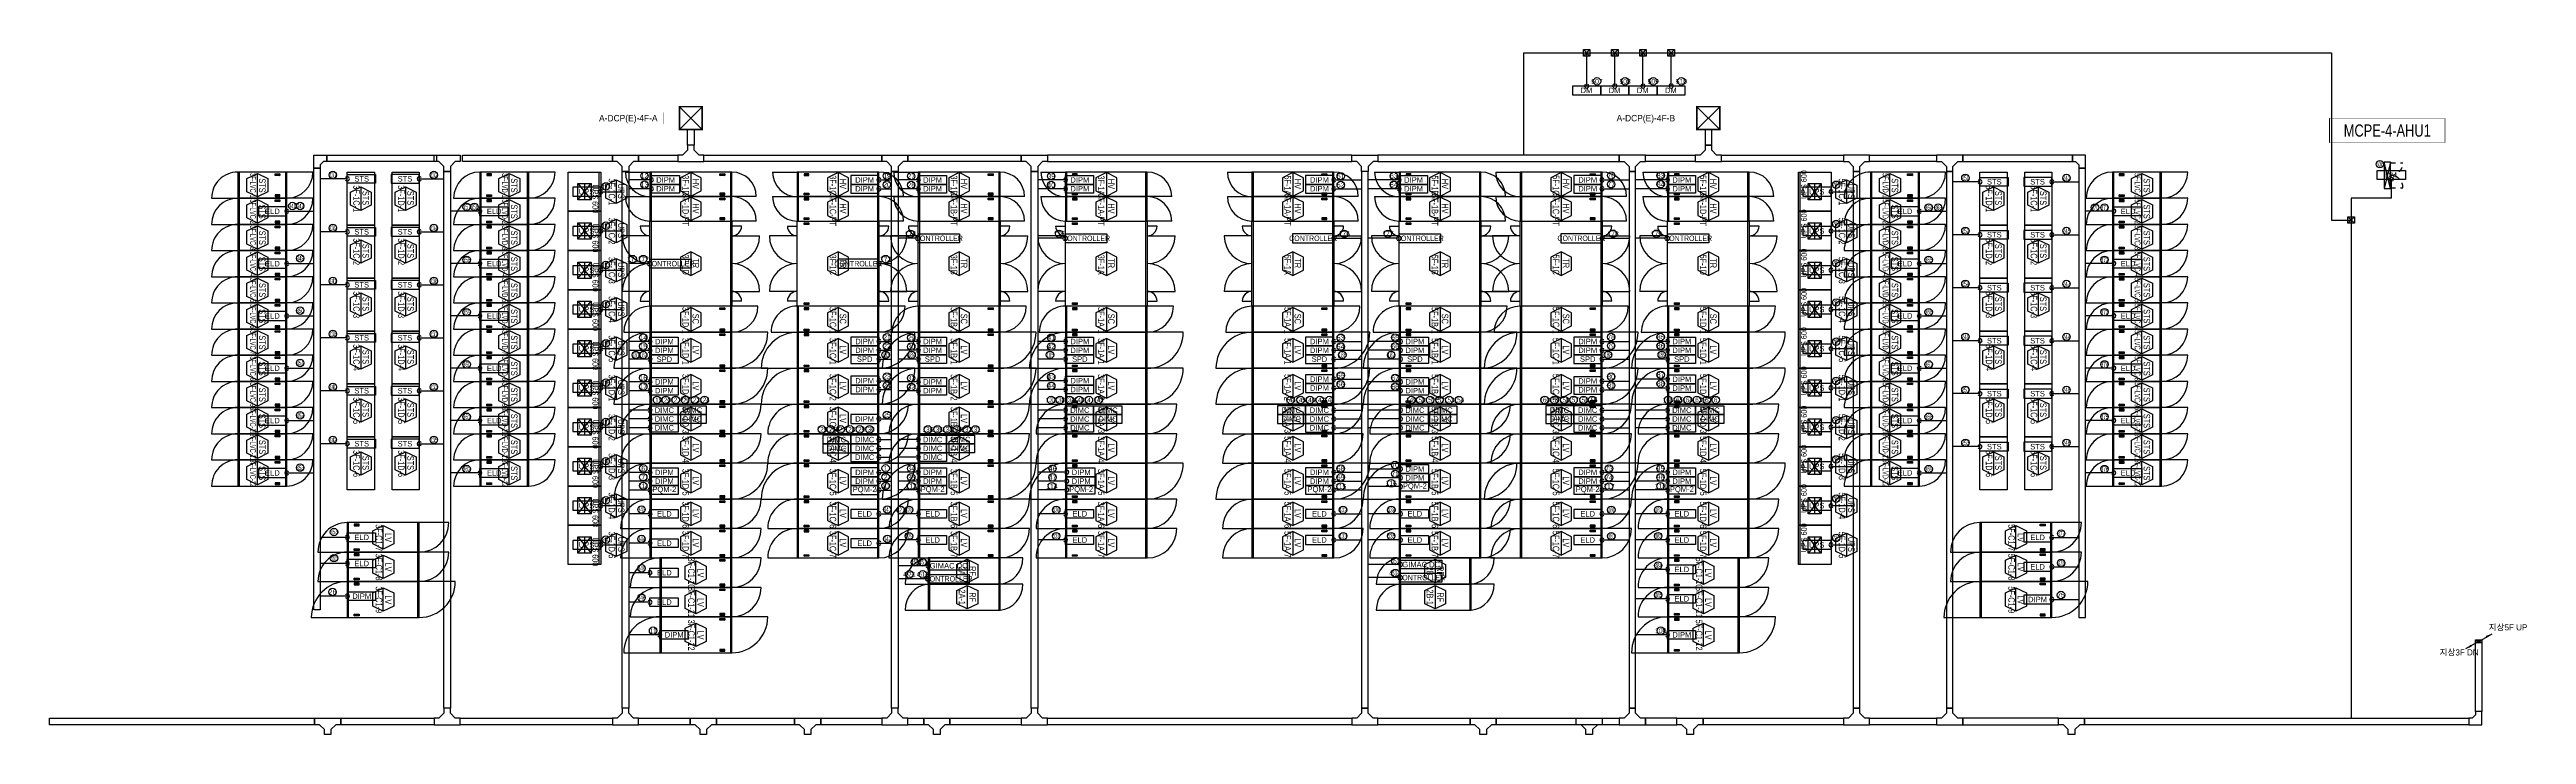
# Model space of a CAD drawing. Header units: millimetres. Extents: x 89450 to 753248, y -530175 to 1209785.
# Drawn here: x 274298 to 350004, y 399352 to 420298 of the extents above; entities that cross this region are included whole.
import ezdxf
from ezdxf.enums import TextEntityAlignment as Align

# ---------------------------------------------------------------- set-up
doc = ezdxf.new("R2010")
doc.units = ezdxf.units.MM
doc.header["$LTSCALE"] = 150
doc.linetypes.add('CONTINOUS', pattern=[0])
doc.linetypes.add('D1', pattern=[3, 1, -1, 1])
for name, color, linetype in [('------00 Switch Gear', 3, 'Continuous'), ('------00 Switch Gear_Number', 1, 'Continuous'), ('------01 Motor Control Panel or Center', 4, 'Continuous'), ('-----29 Indicator', 1, 'Continuous'), ('-----99 EPMS CABLE DUCT', 4, 'Continuous'), ('-----99 EPMS CONDUIT', 4, 'Continuous'), ('-----99 EPMS DEVICE', 3, 'Continuous'), ('-----99 EPMS PNL', 6, 'Continuous')]:
    doc.layers.add(name, color=color, linetype=linetype)
doc.layers.add('NOPLOT', color=191, linetype='Continuous', plot=False)
doc.styles.add('ELEC', font='')
doc.styles.get('ELEC').set_extended_font_data('Dotum')

# ---------------------------------------------------------------- blocks, each defined once
blk = doc.blocks.new('MCP_EQUIPMENT-2')
at = {"color": 161}
for p, q in [((200, 400), (0, -400)), ((200, -400), (0, 400))]:
    blk.add_line(p, q, dxfattribs=at)
at = {"color": 161, "linetype": 'D1'}
for p, q in [((200, 380), (580, 380)), ((200, -380), (580, -380))]:
    blk.add_line(p, q, dxfattribs=at)
at = {"color": 161}
blk.add_lwpolyline([(200, 400), (0, 400), (0, -400), (200, -400)], close=True, dxfattribs=at)
at = {"color": 161, "linetype": 'D1'}
for centre, start, end in [((200, 380), 270, 0), ((200, -380), 0, 90)]:
    blk.add_arc(centre, 380, start, end, dxfattribs=at)
blk = doc.blocks.new('STS-R')
at = {"color": 161}
blk.add_lwpolyline([(886994, -128588), (888614, -128588), (888614, -129418), (886994, -129418), (886994, -128588)], dxfattribs=at)
blk = doc.blocks.new('UPS 600kV')
at = {"layer": '------00 Switch Gear', "color": 161}
blk.add_line((800, 850), (-402, 850), dxfattribs=at)
blk.add_lwpolyline([(798, -100), (-402, -100), (-402, 900), (798, 900)], close=True, dxfattribs=at)
at = {"layer": 'NOPLOT', "color": 161}
for p, q in [((-52, 199), (448, 601)), ((448, 199), (-52, 601)), ((-52, 400), (448, 400))]:
    blk.add_line(p, q, dxfattribs=at)
blk.add_lwpolyline([(448, 601), (448, 199), (-52, 199), (-52, 601)], close=True, dxfattribs=at)
at = {"layer": 'NOPLOT', "color": 161, "style": 'ELEC', "width": 0.85}
blk.add_text('UPS 600', height=178.2, dxfattribs=at).set_placement((-26, 731), align=Align.MIDDLE_LEFT)
blk = doc.blocks.new('750X2500')
at = {"layer": '------00 Switch Gear', "color": 161}
for p, q in [((-3250, 750), (-2458, 750)), ((-2460, 750), (-2460, 0)), ((-210, 700), (-360, 650)), ((-360, 700), (-210, 650)), ((-210, 50), (-360, 100)), ((-360, 50), (-210, 100)), ((750, 0), (-42, 0)), ((-40, 750), (-40, 0))]:
    blk.add_line(p, q, dxfattribs=at)
for points in [[(-2500, 750), (-2500, 0), (0, 0), (0, 750)], [(-360, 700), (-210, 700), (-210, 650), (-360, 650)], [(-360, 50), (-210, 50), (-210, 100), (-360, 100)]]:
    blk.add_lwpolyline(points, close=True, dxfattribs=at)
for centre, start, end in [((-2500, 750), 180, 270), ((0, 0), 0, 90)]:
    blk.add_arc(centre, 750, start, end, dxfattribs=at)
blk = doc.blocks.new('800X2500')
at = {"layer": '------00 Switch Gear', "color": 161}
for p, q in [((-2460, 800), (-2460, 0)), ((800, 800), (-42, 800)), ((-40, 800), (-40, 0)), ((-3300, 0), (-2458, 0)), ((-210, 750), (-360, 700)), ((-360, 750), (-210, 700)), ((-210, 50), (-360, 100)), ((-360, 50), (-210, 100))]:
    blk.add_line(p, q, dxfattribs=at)
for points in [[(-2500, 800), (-2500, 0), (0, 0), (0, 800)], [(-360, 750), (-210, 750), (-210, 700), (-360, 700)], [(-360, 50), (-210, 50), (-210, 100), (-360, 100)]]:
    blk.add_lwpolyline(points, close=True, dxfattribs=at)
for centre, start, end in [((-2500, 0), 90, 180), ((0, 800), 270, 0)]:
    blk.add_arc(centre, 800, start, end, dxfattribs=at)
blk = doc.blocks.new('1100X2500')
at = {"layer": '------00 Switch Gear', "color": 161}
for p, q in [((-2460, 1100), (-2460, 0)), ((-210, 1050), (-360, 1000)), ((-360, 1050), (-210, 1000)), ((1100, 1100), (-42, 1100)), ((-40, 1100), (-40, 0)), ((-3600, 0), (-2458, 0)), ((-210, 50), (-360, 100)), ((-360, 50), (-210, 100))]:
    blk.add_line(p, q, dxfattribs=at)
at = {"layer": '------00 Switch Gear', "color": 161, "elevation": 0}
for points in [[(-2500, 1100), (-2500, 0), (0, 0), (0, 1100)], [(-360, 1050), (-210, 1050), (-210, 1000), (-360, 1000)], [(-360, 50), (-210, 50), (-210, 100), (-360, 100)]]:
    blk.add_lwpolyline(points, close=True, dxfattribs=at)
at = {"layer": '------00 Switch Gear', "color": 161}
for centre, start, end in [((-2500, 0), 90, 180), ((0, 1100), 270, 0)]:
    blk.add_arc(centre, 1100, start, end, dxfattribs=at)
blk = doc.blocks.new('900X2500')
at = {"layer": '------00 Switch Gear', "color": 161}
for p, q in [((-2460, 900), (-2460, 0)), ((-210, 850), (-360, 800)), ((-360, 850), (-210, 800)), ((900, 900), (-42, 900)), ((-40, 900), (-40, 0)), ((-3400, 0), (-2458, 0)), ((-210, 50), (-360, 100)), ((-360, 50), (-210, 100))]:
    blk.add_line(p, q, dxfattribs=at)
at = {"layer": '------00 Switch Gear', "color": 161, "elevation": 0}
for points in [[(-2500, 900), (-2500, 0), (0, 0), (0, 900)], [(-360, 850), (-210, 850), (-210, 800), (-360, 800)], [(-360, 50), (-210, 50), (-210, 100), (-360, 100)]]:
    blk.add_lwpolyline(points, close=True, dxfattribs=at)
at = {"layer": '------00 Switch Gear', "color": 161}
for centre, start, end in [((-2500, 0), 90, 180), ((0, 900), 270, 0)]:
    blk.add_arc(centre, 900, start, end, dxfattribs=at)
blk = doc.blocks.new('800x1200')
at = {"layer": '------00 Switch Gear', "color": 161}
for p, q in [((-1460, 0), (-1460, 800)), ((800, 800), (-42, 800)), ((-40, 0), (-40, 800)), ((-2300, 0), (-1458, 0)), ((-1290, 750), (-1140, 700)), ((-1140, 750), (-1290, 700)), ((-1290, 50), (-1140, 100)), ((-1140, 50), (-1290, 100))]:
    blk.add_line(p, q, dxfattribs=at)
for points in [[(0, 0), (0, 800), (-1500, 800), (-1500, 0)], [(-1140, 750), (-1290, 750), (-1290, 700), (-1140, 700)], [(-1140, 50), (-1290, 50), (-1290, 100), (-1140, 100)]]:
    blk.add_lwpolyline(points, close=True, dxfattribs=at)
for centre, start, end in [((-1500, 0), 90, 180), ((0, 800), 270, 0)]:
    blk.add_arc(centre, 800, start, end, dxfattribs=at)
blk = doc.blocks.new('1100x2200')
at = {"layer": '------00 Switch Gear', "color": 161}
for p, q in [((-2160, 0), (-2160, 1100)), ((-1990, 1050), (-1840, 1000)), ((-1840, 1050), (-1990, 1000)), ((1100, 1100), (-42, 1100)), ((-40, 0), (-40, 1100)), ((-3300, 0), (-2158, 0)), ((-1990, 50), (-1840, 100)), ((-1840, 50), (-1990, 100))]:
    blk.add_line(p, q, dxfattribs=at)
at = {"layer": '------00 Switch Gear', "color": 161, "elevation": 0}
for points in [[(0, 0), (0, 1100), (-2200, 1100), (-2200, 0)], [(-1840, 1050), (-1990, 1050), (-1990, 1000), (-1840, 1000)], [(-1840, 50), (-1990, 50), (-1990, 100), (-1840, 100)]]:
    blk.add_lwpolyline(points, close=True, dxfattribs=at)
at = {"layer": '------00 Switch Gear', "color": 161}
for centre, start, end in [((-2200, 0), 90, 180), ((0, 1100), 270, 0)]:
    blk.add_arc(centre, 1100, start, end, dxfattribs=at)
blk = doc.blocks.new('900x2200')
at = {"layer": '------00 Switch Gear', "color": 161}
for p, q in [((-2160, 900), (-2160, 0)), ((-210, 850), (-360, 800)), ((-360, 850), (-210, 800)), ((900, 900), (-42, 900)), ((-40, 900), (-40, 0)), ((-3100, 0), (-2158, 0)), ((-210, 50), (-360, 100)), ((-360, 50), (-210, 100))]:
    blk.add_line(p, q, dxfattribs=at)
for points in [[(-2200, 900), (-2200, 0), (0, 0), (0, 900)], [(-360, 850), (-210, 850), (-210, 800), (-360, 800)], [(-360, 50), (-210, 50), (-210, 100), (-360, 100)]]:
    blk.add_lwpolyline(points, close=True, dxfattribs=at)
for centre, start, end in [((-2200, 0), 90, 180), ((0, 900), 270, 0)]:
    blk.add_arc(centre, 900, start, end, dxfattribs=at)
blk = doc.blocks.new('zw$32E')
for p, q in [((100, 0), (0, 0)), ((0, 0), (0, -400)), ((100, -75), (100, 0)), ((175, -150), (100, -75)), ((100, -325), (175, -250)), ((100, -400), (100, -325)), ((250, -150), (175, -150)), ((175, -250), (250, -250)), ((250, -250), (250, -150)), ((0, -400), (100, -400))]:
    blk.add_line(p, q)

msp = doc.modelspace()

# ---------------------------------------------------------------- linework, layer by layer
at = {"layer": '------00 Switch Gear', "color": 161}
for p, q in [((292650, 414900), (292350, 414900)), ((292690, 415050), (292690, 412450)), ((295110, 415050), (295110, 412450)), ((295450, 414900), (295150, 414900)), ((296850, 414900), (297150, 414900)), ((297510, 414950), (297360, 415000)), ((297510, 415000), (297360, 414950)), ((299610, 412450), (299610, 415050)), ((299950, 414900), (299650, 414900)), ((300850, 414900), (300550, 414900)), ((300890, 415050), (300890, 412450)), ((303310, 415050), (303310, 412450)), ((303650, 414900), (303350, 414900)), ((305050, 414900), (305350, 414900)), ((305710, 414950), (305560, 415000)), ((305710, 415000), (305560, 414950)), ((307810, 412450), (307810, 415050)), ((308150, 414900), (307850, 414900)), ((311050, 414900), (310750, 414900)), ((311090, 415050), (311090, 412450)), ((313510, 415050), (313510, 412450)), ((313850, 414900), (313550, 414900)), ((315250, 414900), (315550, 414900)), ((315910, 414950), (315760, 415000)), ((315910, 415000), (315760, 414950)), ((318010, 412450), (318010, 415050)), ((318350, 414900), (318050, 414900)), ((319250, 414900), (318950, 414900)), ((319290, 415050), (319290, 412450)), ((321710, 415050), (321710, 412450)), ((322050, 414900), (321750, 414900)), ((323450, 414900), (323750, 414900)), ((324110, 414950), (323960, 415000)), ((324110, 415000), (323960, 414950)), ((326210, 412450), (326210, 415050)), ((326550, 414900), (326250, 414900)), ((292650, 414600), (291800, 414600)), ((295150, 414600), (296000, 414600)), ((297150, 414600), (296300, 414600)), ((299650, 414600), (300500, 414600)), ((300850, 414600), (300000, 414600)), ((303350, 414600), (304200, 414600)), ((305350, 414600), (304500, 414600)), ((307850, 414600), (308700, 414600)), ((311050, 414600), (310200, 414600)), ((313550, 414600), (314400, 414600)), ((315550, 414600), (314700, 414600)), ((318050, 414600), (318900, 414600)), ((319250, 414600), (318400, 414600)), ((321750, 414600), (322600, 414600)), ((323750, 414600), (322900, 414600)), ((326250, 414600), (327100, 414600)), ((292650, 412900), (291800, 412900)), ((292350, 412600), (292650, 412600)), ((295150, 412900), (296000, 412900)), ((295450, 412600), (295150, 412600)), ((297150, 412900), (296300, 412900)), ((297150, 412600), (296850, 412600)), ((299650, 412900), (300500, 412900)), ((299650, 412600), (299950, 412600)), ((300850, 412900), (300000, 412900)), ((300550, 412600), (300850, 412600)), ((303350, 412900), (304200, 412900)), ((303650, 412600), (303350, 412600)), ((305350, 412900), (304500, 412900)), ((305350, 412600), (305050, 412600)), ((307850, 412900), (308700, 412900)), ((307850, 412600), (308150, 412600)), ((311050, 412900), (310200, 412900)), ((310750, 412600), (311050, 412600)), ((313550, 412900), (314400, 412900)), ((313850, 412600), (313550, 412600)), ((315550, 412900), (314700, 412900)), ((315550, 412600), (315250, 412600)), ((318050, 412900), (318900, 412900)), ((318050, 412600), (318350, 412600)), ((319250, 412900), (318400, 412900)), ((318950, 412600), (319250, 412600)), ((321750, 412900), (322600, 412900)), ((322050, 412600), (321750, 412600)), ((323750, 412900), (322900, 412900)), ((323750, 412600), (323450, 412600)), ((326250, 412900), (327100, 412900)), ((326250, 412600), (326550, 412600)), ((297510, 412500), (297360, 412550)), ((297510, 412550), (297360, 412500)), ((305710, 412500), (305560, 412550)), ((305710, 412550), (305560, 412500)), ((315910, 412500), (315760, 412550)), ((315910, 412550), (315760, 412500)), ((324110, 412500), (323960, 412550)), ((324110, 412550), (323960, 412500)), ((301190, 404750), (301190, 403950)), ((303308, 404750), (303308, 403950)), ((315592, 403950), (315592, 404750)), ((317710, 403950), (317710, 404750)), ((301190, 403950), (301190, 403150)), ((303308, 403950), (303308, 403150)), ((315590, 403950), (315590, 403150)), ((317708, 403950), (317708, 403150))]:
    msp.add_line(p, q, dxfattribs=at)
for points in [[(295150, 415050), (295150, 412450), (292650, 412450), (292650, 415050)], [(297150, 412450), (297150, 415050), (299650, 415050), (299650, 412450)], [(297360, 414950), (297360, 415000), (297510, 415000), (297510, 414950)], [(303350, 415050), (303350, 412450), (300850, 412450), (300850, 415050)], [(305350, 412450), (305350, 415050), (307850, 415050), (307850, 412450)], [(305560, 414950), (305560, 415000), (305710, 415000), (305710, 414950)], [(297360, 412500), (297360, 412550), (297510, 412550), (297510, 412500)], [(305560, 412500), (305560, 412550), (305710, 412550), (305710, 412500)]]:
    msp.add_lwpolyline(points, close=True, dxfattribs=at)
at = {"layer": '------00 Switch Gear', "color": 161, "elevation": 0}
for points in [[(313550, 415050), (313550, 412450), (311050, 412450), (311050, 415050)], [(315550, 412450), (315550, 415050), (318050, 415050), (318050, 412450)], [(315760, 414950), (315760, 415000), (315910, 415000), (315910, 414950)], [(321750, 415050), (321750, 412450), (319250, 412450), (319250, 415050)], [(323750, 412450), (323750, 415050), (326250, 415050), (326250, 412450)], [(323960, 414950), (323960, 415000), (324110, 415000), (324110, 414950)], [(315760, 412500), (315760, 412550), (315910, 412550), (315910, 412500)], [(323960, 412500), (323960, 412550), (324110, 412550), (324110, 412500)], [(301150, 404750), (301150, 403950), (303350, 403950), (303350, 404750)], [(317750, 403950), (317750, 404750), (315550, 404750), (315550, 403950)], [(301150, 403950), (301150, 403150), (303350, 403150), (303350, 403950)], [(315550, 403950), (315550, 403150), (317750, 403150), (317750, 403950)]]:
    msp.add_lwpolyline(points, close=True, dxfattribs=at)
at = {"layer": '------00 Switch Gear', "color": 161}
for points in [[(301150, 404750, 0.385743), (300450, 403950), (301150, 403950)], [(303350, 403950, 0.385743), (304050, 404750), (303350, 404750)], [(301150, 403950, 0.385743), (300450, 403150), (301150, 403150)], [(303350, 403150, 0.385743), (304050, 403950), (303350, 403950)]]:
    msp.add_lwpolyline(points, format="xyb", dxfattribs=at)
at = {"layer": '------00 Switch Gear', "color": 161, "elevation": 0}
for points in [[(315550, 404750, 0.385743), (314850, 403950), (315550, 403950)], [(317750, 403950, 0.385743), (318450, 404750), (317750, 404750)], [(315550, 403950, 0.385743), (314850, 403150), (315550, 403150)], [(317750, 403150, 0.385743), (318450, 403950), (317750, 403950)]]:
    msp.add_lwpolyline(points, format="xyb", dxfattribs=at)
at = {"layer": '------00 Switch Gear', "color": 161}
for centre, radius, start, end in [((292650, 414900), 300, 180, 270), ((295150, 414900), 300, 270, 0), ((297150, 414900), 300, 180, 270), ((299650, 414900), 300, 270, 0), ((300850, 414900), 300, 180, 270), ((303350, 414900), 300, 270, 0), ((305350, 414900), 300, 180, 270), ((307850, 414900), 300, 270, 0), ((311050, 414900), 300, 180, 270), ((313550, 414900), 300, 270, 0), ((315550, 414900), 300, 180, 270), ((318050, 414900), 300, 270, 0), ((319250, 414900), 300, 180, 270), ((321750, 414900), 300, 270, 0), ((323750, 414900), 300, 180, 270), ((326250, 414900), 300, 270, 0), ((292650, 414600), 850, 180, 270), ((295150, 414600), 850, 270, 0), ((297150, 414600), 850, 180, 270), ((299650, 414600), 850, 270, 0), ((300850, 414600), 850, 180, 270), ((303350, 414600), 850, 270, 0), ((305350, 414600), 850, 180, 270), ((307850, 414600), 850, 270, 0), ((311050, 414600), 850, 180, 270), ((313550, 414600), 850, 270, 0), ((315550, 414600), 850, 180, 270), ((318050, 414600), 850, 270, 0), ((319250, 414600), 850, 180, 270), ((321750, 414600), 850, 270, 0), ((323750, 414600), 850, 180, 270), ((326250, 414600), 850, 270, 0), ((292650, 412900), 850, 90, 180), ((295150, 412900), 850, 0, 90), ((297150, 412900), 850, 90, 180), ((299650, 412900), 850, 0, 90), ((300850, 412900), 850, 90, 180), ((303350, 412900), 850, 0, 90), ((305350, 412900), 850, 90, 180), ((307850, 412900), 850, 0, 90), ((311050, 412900), 850, 90, 180), ((313550, 412900), 850, 0, 90), ((315550, 412900), 850, 90, 180), ((318050, 412900), 850, 0, 90), ((319250, 412900), 850, 90, 180), ((321750, 412900), 850, 0, 90), ((323750, 412900), 850, 90, 180), ((326250, 412900), 850, 0, 90), ((292650, 412600), 300, 90, 180), ((295150, 412600), 300, 0, 90), ((297150, 412600), 300, 90, 180), ((299650, 412600), 300, 0, 90), ((300850, 412600), 300, 90, 180), ((303350, 412600), 300, 0, 90), ((305350, 412600), 300, 90, 180), ((307850, 412600), 300, 0, 90), ((311050, 412600), 300, 90, 180), ((313550, 412600), 300, 0, 90), ((315550, 412600), 300, 90, 180), ((318050, 412600), 300, 0, 90), ((319250, 412600), 300, 90, 180), ((321750, 412600), 300, 0, 90), ((323750, 412600), 300, 90, 180), ((326250, 412600), 300, 0, 90)]:
    msp.add_arc(centre, radius, start, end, dxfattribs=at)
at = {"layer": '------00 Switch Gear_Number'}
for points in [[(280650, 415790), (280650, 416510), (280970, 416350), (280970, 415950), (280650, 415790), (280330, 415950), (280330, 416350), (280650, 416510)], [(288350, 415790), (288350, 416510), (288670, 416350), (288670, 415950), (288350, 415790), (288030, 415950), (288030, 416350), (288350, 416510)], [(330550, 415790), (330550, 416510), (330870, 416350), (330870, 415950), (330550, 415790), (330230, 415950), (330230, 416350), (330550, 416510)], [(338250, 415790), (338250, 416510), (338570, 416350), (338570, 415950), (338250, 415790), (337930, 415950), (337930, 416350), (338250, 416510)], [(280650, 414990), (280650, 415710), (280970, 415550), (280970, 415150), (280650, 414990), (280330, 415150), (280330, 415550), (280650, 415710)], [(288350, 414990), (288350, 415710), (288670, 415550), (288670, 415150), (288350, 414990), (288030, 415150), (288030, 415550), (288350, 415710)], [(330550, 414990), (330550, 415710), (330870, 415550), (330870, 415150), (330550, 414990), (330230, 415150), (330230, 415550), (330550, 415710)], [(338250, 414990), (338250, 415710), (338570, 415550), (338570, 415150), (338250, 414990), (337930, 415150), (337930, 415550), (338250, 415710)], [(280650, 414190), (280650, 414910), (280970, 414750), (280970, 414350), (280650, 414190), (280330, 414350), (280330, 414750), (280650, 414910)], [(288350, 414190), (288350, 414910), (288670, 414750), (288670, 414350), (288350, 414190), (288030, 414350), (288030, 414750), (288350, 414910)], [(330550, 414190), (330550, 414910), (330870, 414750), (330870, 414350), (330550, 414190), (330230, 414350), (330230, 414750), (330550, 414910)], [(338250, 414190), (338250, 414910), (338570, 414750), (338570, 414350), (338250, 414190), (337930, 414350), (337930, 414750), (338250, 414910)], [(280650, 413390), (280650, 414110), (280970, 413950), (280970, 413550), (280650, 413390), (280330, 413550), (280330, 413950), (280650, 414110)], [(288350, 413390), (288350, 414110), (288670, 413950), (288670, 413550), (288350, 413390), (288030, 413550), (288030, 413950), (288350, 414110)], [(330550, 413390), (330550, 414110), (330870, 413950), (330870, 413550), (330550, 413390), (330230, 413550), (330230, 413950), (330550, 414110)], [(338250, 413390), (338250, 414110), (338570, 413950), (338570, 413550), (338250, 413390), (337930, 413550), (337930, 413950), (338250, 414110)], [(280650, 412590), (280650, 413310), (280970, 413150), (280970, 412750), (280650, 412590), (280330, 412750), (280330, 413150), (280650, 413310)], [(288350, 412590), (288350, 413310), (288670, 413150), (288670, 412750), (288350, 412590), (288030, 412750), (288030, 413150), (288350, 413310)], [(330550, 412590), (330550, 413310), (330870, 413150), (330870, 412750), (330550, 412590), (330230, 412750), (330230, 413150), (330550, 413310)], [(338250, 412590), (338250, 413310), (338570, 413150), (338570, 412750), (338250, 412590), (337930, 412750), (337930, 413150), (338250, 413310)], [(280650, 411790), (280650, 412510), (280970, 412350), (280970, 411950), (280650, 411790), (280330, 411950), (280330, 412350), (280650, 412510)], [(288350, 411790), (288350, 412510), (288670, 412350), (288670, 411950), (288350, 411790), (288030, 411950), (288030, 412350), (288350, 412510)], [(330550, 411790), (330550, 412510), (330870, 412350), (330870, 411950), (330550, 411790), (330230, 411950), (330230, 412350), (330550, 412510)], [(338250, 411790), (338250, 412510), (338570, 412350), (338570, 411950), (338250, 411790), (337930, 411950), (337930, 412350), (338250, 412510)], [(280650, 410990), (280650, 411710), (280970, 411550), (280970, 411150), (280650, 410990), (280330, 411150), (280330, 411550), (280650, 411710)], [(288350, 410990), (288350, 411710), (288670, 411550), (288670, 411150), (288350, 410990), (288030, 411150), (288030, 411550), (288350, 411710)], [(330550, 410990), (330550, 411710), (330870, 411550), (330870, 411150), (330550, 410990), (330230, 411150), (330230, 411550), (330550, 411710)], [(338250, 410990), (338250, 411710), (338570, 411550), (338570, 411150), (338250, 410990), (337930, 411150), (337930, 411550), (338250, 411710)], [(280650, 410190), (280650, 410910), (280970, 410750), (280970, 410350), (280650, 410190), (280330, 410350), (280330, 410750), (280650, 410910)], [(288350, 410190), (288350, 410910), (288670, 410750), (288670, 410350), (288350, 410190), (288030, 410350), (288030, 410750), (288350, 410910)], [(330550, 410190), (330550, 410910), (330870, 410750), (330870, 410350), (330550, 410190), (330230, 410350), (330230, 410750), (330550, 410910)], [(338250, 410190), (338250, 410910), (338570, 410750), (338570, 410350), (338250, 410190), (337930, 410350), (337930, 410750), (338250, 410910)], [(280650, 409390), (280650, 410110), (280970, 409950), (280970, 409550), (280650, 409390), (280330, 409550), (280330, 409950), (280650, 410110)], [(288350, 409390), (288350, 410110), (288670, 409950), (288670, 409550), (288350, 409390), (288030, 409550), (288030, 409950), (288350, 410110)], [(330550, 409390), (330550, 410110), (330870, 409950), (330870, 409550), (330550, 409390), (330230, 409550), (330230, 409950), (330550, 410110)], [(338250, 409390), (338250, 410110), (338570, 409950), (338570, 409550), (338250, 409390), (337930, 409550), (337930, 409950), (338250, 410110)], [(280650, 408590), (280650, 409310), (280970, 409150), (280970, 408750), (280650, 408590), (280330, 408750), (280330, 409150), (280650, 409310)], [(288350, 408590), (288350, 409310), (288670, 409150), (288670, 408750), (288350, 408590), (288030, 408750), (288030, 409150), (288350, 409310)], [(330550, 408590), (330550, 409310), (330870, 409150), (330870, 408750), (330550, 408590), (330230, 408750), (330230, 409150), (330550, 409310)], [(338250, 408590), (338250, 409310), (338570, 409150), (338570, 408750), (338250, 408590), (337930, 408750), (337930, 409150), (338250, 409310)], [(280650, 407790), (280650, 408510), (280970, 408350), (280970, 407950), (280650, 407790), (280330, 407950), (280330, 408350), (280650, 408510)], [(288350, 407790), (288350, 408510), (288670, 408350), (288670, 407950), (288350, 407790), (288030, 407950), (288030, 408350), (288350, 408510)], [(330550, 407790), (330550, 408510), (330870, 408350), (330870, 407950), (330550, 407790), (330230, 407950), (330230, 408350), (330550, 408510)], [(338250, 407790), (338250, 408510), (338570, 408350), (338570, 407950), (338250, 407790), (337930, 407950), (337930, 408350), (338250, 408510)], [(280650, 406990), (280650, 407710), (280970, 407550), (280970, 407150), (280650, 406990), (280330, 407150), (280330, 407550), (280650, 407710)], [(288350, 406990), (288350, 407710), (288670, 407550), (288670, 407150), (288350, 406990), (288030, 407150), (288030, 407550), (288350, 407710)], [(330550, 406990), (330550, 407710), (330870, 407550), (330870, 407150), (330550, 406990), (330230, 407150), (330230, 407550), (330550, 407710)], [(338250, 406990), (338250, 407710), (338570, 407550), (338570, 407150), (338250, 406990), (337930, 407150), (337930, 407550), (338250, 407710)]]:
    msp.add_lwpolyline(points, dxfattribs=at)
at = {"layer": '------00 Switch Gear_Number', "color": 1}
for points in [[(293900, 416535), (293900, 415815), (294220, 415975), (294220, 416375), (293900, 416535), (293580, 416375), (293580, 415975), (293900, 415815)], [(298400, 416535), (298400, 415815), (298720, 415975), (298720, 416375), (298400, 416535), (298080, 416375), (298080, 415975), (298400, 415815)], [(302100, 416535), (302100, 415815), (302420, 415975), (302420, 416375), (302100, 416535), (301780, 416375), (301780, 415975), (302100, 415815)], [(306600, 416535), (306600, 415815), (306920, 415975), (306920, 416375), (306600, 416535), (306280, 416375), (306280, 415975), (306600, 415815)], [(283813, 416100), (283813, 415380), (283493, 415540), (283493, 415940), (283813, 416100), (284133, 415940), (284133, 415540), (283813, 415380)], [(293900, 415785), (293900, 415065), (294220, 415225), (294220, 415625), (293900, 415785), (293580, 415625), (293580, 415225), (293900, 415065)], [(298400, 415785), (298400, 415065), (298720, 415225), (298720, 415625), (298400, 415785), (298080, 415625), (298080, 415225), (298400, 415065)], [(302100, 415785), (302100, 415065), (302420, 415225), (302420, 415625), (302100, 415785), (301780, 415625), (301780, 415225), (302100, 415065)], [(306600, 415785), (306600, 415065), (306920, 415225), (306920, 415625), (306600, 415785), (306280, 415625), (306280, 415225), (306600, 415065)], [(333713, 416100), (333713, 415380), (333393, 415540), (333393, 415940), (333713, 416100), (334033, 415940), (334033, 415540), (333713, 415380)], [(283813, 414480), (283813, 413760), (283493, 413920), (283493, 414320), (283813, 414480), (284133, 414320), (284133, 413920), (283813, 413760)], [(293900, 414110), (293900, 413390), (294220, 413550), (294220, 413950), (293900, 414110), (293580, 413950), (293580, 413550), (293900, 413390)], [(298400, 414110), (298400, 413390), (298720, 413550), (298720, 413950), (298400, 414110), (298080, 413950), (298080, 413550), (298400, 413390)], [(302100, 414110), (302100, 413390), (302420, 413550), (302420, 413950), (302100, 414110), (301780, 413950), (301780, 413550), (302100, 413390)], [(306600, 414110), (306600, 413390), (306920, 413550), (306920, 413950), (306600, 414110), (306280, 413950), (306280, 413550), (306600, 413390)], [(333713, 414480), (333713, 413760), (333393, 413920), (333393, 414320), (333713, 414480), (334033, 414320), (334033, 413920), (333713, 413760)], [(283813, 412860), (283813, 412140), (283493, 412300), (283493, 412700), (283813, 412860), (284133, 412700), (284133, 412300), (283813, 412140)], [(333713, 412860), (333713, 412140), (333393, 412300), (333393, 412700), (333713, 412860), (334033, 412700), (334033, 412300), (333713, 412140)], [(293900, 412410), (293900, 411690), (294220, 411850), (294220, 412250), (293900, 412410), (293580, 412250), (293580, 411850), (293900, 411690)], [(298400, 412410), (298400, 411690), (298720, 411850), (298720, 412250), (298400, 412410), (298080, 412250), (298080, 411850), (298400, 411690)], [(302100, 412410), (302100, 411690), (302420, 411850), (302420, 412250), (302100, 412410), (301780, 412250), (301780, 411850), (302100, 411690)], [(306600, 412410), (306600, 411690), (306920, 411850), (306920, 412250), (306600, 412410), (306280, 412250), (306280, 411850), (306600, 411690)], [(283813, 411240), (283813, 410520), (283493, 410680), (283493, 411080), (283813, 411240), (284133, 411080), (284133, 410680), (283813, 410520)], [(293900, 411460), (293900, 410740), (294220, 410900), (294220, 411300), (293900, 411460), (293580, 411300), (293580, 410900), (293900, 410740)], [(298400, 411460), (298400, 410740), (298720, 410900), (298720, 411300), (298400, 411460), (298080, 411300), (298080, 410900), (298400, 410740)], [(302100, 411460), (302100, 410740), (302420, 410900), (302420, 411300), (302100, 411460), (301780, 411300), (301780, 410900), (302100, 410740)], [(306600, 411460), (306600, 410740), (306920, 410900), (306920, 411300), (306600, 411460), (306280, 411300), (306280, 410900), (306600, 410740)], [(333713, 411240), (333713, 410520), (333393, 410680), (333393, 411080), (333713, 411240), (334033, 411080), (334033, 410680), (333713, 410520)], [(293900, 410360), (293900, 409640), (294220, 409800), (294220, 410200), (293900, 410360), (293580, 410200), (293580, 409800), (293900, 409640)], [(298400, 410360), (298400, 409640), (298720, 409800), (298720, 410200), (298400, 410360), (298080, 410200), (298080, 409800), (298400, 409640)], [(302100, 410360), (302100, 409640), (302420, 409800), (302420, 410200), (302100, 410360), (301780, 410200), (301780, 409800), (302100, 409640)], [(306600, 410360), (306600, 409640), (306920, 409800), (306920, 410200), (306600, 410360), (306280, 410200), (306280, 409800), (306600, 409640)], [(283813, 409620), (283813, 408900), (283493, 409060), (283493, 409460), (283813, 409620), (284133, 409460), (284133, 409060), (283813, 408900)], [(333713, 409620), (333713, 408900), (333393, 409060), (333393, 409460), (333713, 409620), (334033, 409460), (334033, 409060), (333713, 408900)], [(293900, 409360), (293900, 408640), (294220, 408800), (294220, 409200), (293900, 409360), (293580, 409200), (293580, 408800), (293900, 408640)], [(298400, 409360), (298400, 408640), (298720, 408800), (298720, 409200), (298400, 409360), (298080, 409200), (298080, 408800), (298400, 408640)], [(302100, 409360), (302100, 408640), (302420, 408800), (302420, 409200), (302100, 409360), (301780, 409200), (301780, 408800), (302100, 408640)], [(306600, 409360), (306600, 408640), (306920, 408800), (306920, 409200), (306600, 409360), (306280, 409200), (306280, 408800), (306600, 408640)], [(293900, 408460), (293900, 407740), (294220, 407900), (294220, 408300), (293900, 408460), (293580, 408300), (293580, 407900), (293900, 407740)], [(298400, 408460), (298400, 407740), (298720, 407900), (298720, 408300), (298400, 408460), (298080, 408300), (298080, 407900), (298400, 407740)], [(302100, 408460), (302100, 407740), (302420, 407900), (302420, 408300), (302100, 408460), (301780, 408300), (301780, 407900), (302100, 407740)], [(306600, 408460), (306600, 407740), (306920, 407900), (306920, 408300), (306600, 408460), (306280, 408300), (306280, 407900), (306600, 407740)], [(283813, 408000), (283813, 407280), (283493, 407440), (283493, 407840), (283813, 408000), (284133, 407840), (284133, 407440), (283813, 407280)], [(293900, 407460), (293900, 406740), (294220, 406900), (294220, 407300), (293900, 407460), (293580, 407300), (293580, 406900), (293900, 406740)], [(298400, 407460), (298400, 406740), (298720, 406900), (298720, 407300), (298400, 407460), (298080, 407300), (298080, 406900), (298400, 406740)], [(302100, 407460), (302100, 406740), (302420, 406900), (302420, 407300), (302100, 407460), (301780, 407300), (301780, 406900), (302100, 406740)], [(306600, 407460), (306600, 406740), (306920, 406900), (306920, 407300), (306600, 407460), (306280, 407300), (306280, 406900), (306600, 406740)], [(333713, 408000), (333713, 407280), (333393, 407440), (333393, 407840), (333713, 408000), (334033, 407840), (334033, 407440), (333713, 407280)], [(293900, 406460), (293900, 405740), (294220, 405900), (294220, 406300), (293900, 406460), (293580, 406300), (293580, 405900), (293900, 405740)], [(298400, 406460), (298400, 405740), (298720, 405900), (298720, 406300), (298400, 406460), (298080, 406300), (298080, 405900), (298400, 405740)], [(302100, 406460), (302100, 405740), (302420, 405900), (302420, 406300), (302100, 406460), (301780, 406300), (301780, 405900), (302100, 405740)], [(306600, 406460), (306600, 405740), (306920, 405900), (306920, 406300), (306600, 406460), (306280, 406300), (306280, 405900), (306600, 405740)], [(293900, 405560), (293900, 404840), (294220, 405000), (294220, 405400), (293900, 405560), (293580, 405400), (293580, 405000), (293900, 404840)], [(298400, 405560), (298400, 404840), (298720, 405000), (298720, 405400), (298400, 405560), (298080, 405400), (298080, 405000), (298400, 404840)], [(302100, 405560), (302100, 404840), (302420, 405000), (302420, 405400), (302100, 405560), (301780, 405400), (301780, 405000), (302100, 404840)], [(306600, 405560), (306600, 404840), (306920, 405000), (306920, 405400), (306600, 405560), (306280, 405400), (306280, 405000), (306600, 404840)]]:
    msp.add_lwpolyline(points, dxfattribs=at)
at = {"layer": '------00 Switch Gear_Number', "color": 1, "elevation": 0}
for points in [[(312300, 416535), (312300, 415815), (312620, 415975), (312620, 416375), (312300, 416535), (311980, 416375), (311980, 415975), (312300, 415815)], [(316800, 416535), (316800, 415815), (317120, 415975), (317120, 416375), (316800, 416535), (316480, 416375), (316480, 415975), (316800, 415815)], [(320500, 416535), (320500, 415815), (320820, 415975), (320820, 416375), (320500, 416535), (320180, 416375), (320180, 415975), (320500, 415815)], [(325000, 416535), (325000, 415815), (325320, 415975), (325320, 416375), (325000, 416535), (324680, 416375), (324680, 415975), (325000, 415815)], [(285183, 416100), (285183, 415380), (284863, 415540), (284863, 415940), (285183, 416100), (285503, 415940), (285503, 415540), (285183, 415380)], [(291620, 416310), (291620, 415590), (291300, 415750), (291300, 416150), (291620, 416310), (291940, 416150), (291940, 415750), (291620, 415590)], [(312300, 415785), (312300, 415065), (312620, 415225), (312620, 415625), (312300, 415785), (311980, 415625), (311980, 415225), (312300, 415065)], [(316800, 415785), (316800, 415065), (317120, 415225), (317120, 415625), (316800, 415785), (316480, 415625), (316480, 415225), (316800, 415065)], [(320500, 415785), (320500, 415065), (320820, 415225), (320820, 415625), (320500, 415785), (320180, 415625), (320180, 415225), (320500, 415065)], [(325000, 415785), (325000, 415065), (325320, 415225), (325320, 415625), (325000, 415785), (324680, 415625), (324680, 415225), (325000, 415065)], [(329220, 416310), (329220, 415590), (328900, 415750), (328900, 416150), (329220, 416310), (329540, 416150), (329540, 415750), (329220, 415590)], [(335083, 416100), (335083, 415380), (334763, 415540), (334763, 415940), (335083, 416100), (335403, 415940), (335403, 415540), (335083, 415380)], [(291620, 415110), (291620, 414390), (291300, 414550), (291300, 414950), (291620, 415110), (291940, 414950), (291940, 414550), (291620, 414390)], [(329220, 415110), (329220, 414390), (328900, 414550), (328900, 414950), (329220, 415110), (329540, 414950), (329540, 414550), (329220, 414390)], [(285183, 414480), (285183, 413760), (284863, 413920), (284863, 414320), (285183, 414480), (285503, 414320), (285503, 413920), (285183, 413760)], [(312300, 414110), (312300, 413390), (312620, 413550), (312620, 413950), (312300, 414110), (311980, 413950), (311980, 413550), (312300, 413390)], [(316800, 414110), (316800, 413390), (317120, 413550), (317120, 413950), (316800, 414110), (316480, 413950), (316480, 413550), (316800, 413390)], [(320500, 414110), (320500, 413390), (320820, 413550), (320820, 413950), (320500, 414110), (320180, 413950), (320180, 413550), (320500, 413390)], [(325000, 414110), (325000, 413390), (325320, 413550), (325320, 413950), (325000, 414110), (324680, 413950), (324680, 413550), (325000, 413390)], [(335083, 414480), (335083, 413760), (334763, 413920), (334763, 414320), (335083, 414480), (335403, 414320), (335403, 413920), (335083, 413760)], [(291620, 413910), (291620, 413190), (291300, 413350), (291300, 413750), (291620, 413910), (291940, 413750), (291940, 413350), (291620, 413190)], [(329220, 413910), (329220, 413190), (328900, 413350), (328900, 413750), (329220, 413910), (329540, 413750), (329540, 413350), (329220, 413190)], [(285183, 412860), (285183, 412140), (284863, 412300), (284863, 412700), (285183, 412860), (285503, 412700), (285503, 412300), (285183, 412140)], [(291620, 412710), (291620, 411990), (291300, 412150), (291300, 412550), (291620, 412710), (291940, 412550), (291940, 412150), (291620, 411990)], [(329220, 412710), (329220, 411990), (328900, 412150), (328900, 412550), (329220, 412710), (329540, 412550), (329540, 412150), (329220, 411990)], [(335083, 412860), (335083, 412140), (334763, 412300), (334763, 412700), (335083, 412860), (335403, 412700), (335403, 412300), (335083, 412140)], [(312300, 412410), (312300, 411690), (312620, 411850), (312620, 412250), (312300, 412410), (311980, 412250), (311980, 411850), (312300, 411690)], [(316800, 412410), (316800, 411690), (317120, 411850), (317120, 412250), (316800, 412410), (316480, 412250), (316480, 411850), (316800, 411690)], [(320500, 412410), (320500, 411690), (320820, 411850), (320820, 412250), (320500, 412410), (320180, 412250), (320180, 411850), (320500, 411690)], [(325000, 412410), (325000, 411690), (325320, 411850), (325320, 412250), (325000, 412410), (324680, 412250), (324680, 411850), (325000, 411690)], [(285183, 411240), (285183, 410520), (284863, 410680), (284863, 411080), (285183, 411240), (285503, 411080), (285503, 410680), (285183, 410520)], [(291620, 411510), (291620, 410790), (291300, 410950), (291300, 411350), (291620, 411510), (291940, 411350), (291940, 410950), (291620, 410790)], [(312300, 411460), (312300, 410740), (312620, 410900), (312620, 411300), (312300, 411460), (311980, 411300), (311980, 410900), (312300, 410740)], [(316800, 411460), (316800, 410740), (317120, 410900), (317120, 411300), (316800, 411460), (316480, 411300), (316480, 410900), (316800, 410740)], [(320500, 411460), (320500, 410740), (320820, 410900), (320820, 411300), (320500, 411460), (320180, 411300), (320180, 410900), (320500, 410740)], [(325000, 411460), (325000, 410740), (325320, 410900), (325320, 411300), (325000, 411460), (324680, 411300), (324680, 410900), (325000, 410740)], [(329220, 411510), (329220, 410790), (328900, 410950), (328900, 411350), (329220, 411510), (329540, 411350), (329540, 410950), (329220, 410790)], [(335083, 411240), (335083, 410520), (334763, 410680), (334763, 411080), (335083, 411240), (335403, 411080), (335403, 410680), (335083, 410520)], [(312300, 410360), (312300, 409640), (312620, 409800), (312620, 410200), (312300, 410360), (311980, 410200), (311980, 409800), (312300, 409640)], [(316800, 410360), (316800, 409640), (317120, 409800), (317120, 410200), (316800, 410360), (316480, 410200), (316480, 409800), (316800, 409640)], [(320500, 410360), (320500, 409640), (320820, 409800), (320820, 410200), (320500, 410360), (320180, 410200), (320180, 409800), (320500, 409640)], [(325000, 410360), (325000, 409640), (325320, 409800), (325320, 410200), (325000, 410360), (324680, 410200), (324680, 409800), (325000, 409640)], [(285183, 409620), (285183, 408900), (284863, 409060), (284863, 409460), (285183, 409620), (285503, 409460), (285503, 409060), (285183, 408900)], [(291620, 410310), (291620, 409590), (291300, 409750), (291300, 410150), (291620, 410310), (291940, 410150), (291940, 409750), (291620, 409590)], [(329220, 410310), (329220, 409590), (328900, 409750), (328900, 410150), (329220, 410310), (329540, 410150), (329540, 409750), (329220, 409590)], [(335083, 409620), (335083, 408900), (334763, 409060), (334763, 409460), (335083, 409620), (335403, 409460), (335403, 409060), (335083, 408900)], [(291620, 409110), (291620, 408390), (291300, 408550), (291300, 408950), (291620, 409110), (291940, 408950), (291940, 408550), (291620, 408390)], [(312300, 409360), (312300, 408640), (312620, 408800), (312620, 409200), (312300, 409360), (311980, 409200), (311980, 408800), (312300, 408640)], [(316800, 409360), (316800, 408640), (317120, 408800), (317120, 409200), (316800, 409360), (316480, 409200), (316480, 408800), (316800, 408640)], [(320500, 409360), (320500, 408640), (320820, 408800), (320820, 409200), (320500, 409360), (320180, 409200), (320180, 408800), (320500, 408640)], [(325000, 409360), (325000, 408640), (325320, 408800), (325320, 409200), (325000, 409360), (324680, 409200), (324680, 408800), (325000, 408640)], [(329220, 409110), (329220, 408390), (328900, 408550), (328900, 408950), (329220, 409110), (329540, 408950), (329540, 408550), (329220, 408390)], [(312300, 408460), (312300, 407740), (312620, 407900), (312620, 408300), (312300, 408460), (311980, 408300), (311980, 407900), (312300, 407740)], [(316800, 408460), (316800, 407740), (317120, 407900), (317120, 408300), (316800, 408460), (316480, 408300), (316480, 407900), (316800, 407740)], [(320500, 408460), (320500, 407740), (320820, 407900), (320820, 408300), (320500, 408460), (320180, 408300), (320180, 407900), (320500, 407740)], [(325000, 408460), (325000, 407740), (325320, 407900), (325320, 408300), (325000, 408460), (324680, 408300), (324680, 407900), (325000, 407740)], [(285183, 408000), (285183, 407280), (284863, 407440), (284863, 407840), (285183, 408000), (285503, 407840), (285503, 407440), (285183, 407280)], [(291620, 407910), (291620, 407190), (291300, 407350), (291300, 407750), (291620, 407910), (291940, 407750), (291940, 407350), (291620, 407190)], [(312300, 407460), (312300, 406740), (312620, 406900), (312620, 407300), (312300, 407460), (311980, 407300), (311980, 406900), (312300, 406740)], [(316800, 407460), (316800, 406740), (317120, 406900), (317120, 407300), (316800, 407460), (316480, 407300), (316480, 406900), (316800, 406740)], [(320500, 407460), (320500, 406740), (320820, 406900), (320820, 407300), (320500, 407460), (320180, 407300), (320180, 406900), (320500, 406740)], [(325000, 407460), (325000, 406740), (325320, 406900), (325320, 407300), (325000, 407460), (324680, 407300), (324680, 406900), (325000, 406740)], [(329220, 407910), (329220, 407190), (328900, 407350), (328900, 407750), (329220, 407910), (329540, 407750), (329540, 407350), (329220, 407190)], [(335083, 408000), (335083, 407280), (334763, 407440), (334763, 407840), (335083, 408000), (335403, 407840), (335403, 407440), (335083, 407280)], [(291620, 406710), (291620, 405990), (291300, 406150), (291300, 406550), (291620, 406710), (291940, 406550), (291940, 406150), (291620, 405990)], [(329220, 406710), (329220, 405990), (328900, 406150), (328900, 406550), (329220, 406710), (329540, 406550), (329540, 406150), (329220, 405990)], [(312300, 406460), (312300, 405740), (312620, 405900), (312620, 406300), (312300, 406460), (311980, 406300), (311980, 405900), (312300, 405740)], [(316800, 406460), (316800, 405740), (317120, 405900), (317120, 406300), (316800, 406460), (316480, 406300), (316480, 405900), (316800, 405740)], [(320500, 406460), (320500, 405740), (320820, 405900), (320820, 406300), (320500, 406460), (320180, 406300), (320180, 405900), (320500, 405740)], [(325000, 406460), (325000, 405740), (325320, 405900), (325320, 406300), (325000, 406460), (324680, 406300), (324680, 405900), (325000, 405740)], [(291620, 405510), (291620, 404790), (291300, 404950), (291300, 405350), (291620, 405510), (291940, 405350), (291940, 404950), (291620, 404790)], [(312300, 405560), (312300, 404840), (312620, 405000), (312620, 405400), (312300, 405560), (311980, 405400), (311980, 405000), (312300, 404840)], [(316800, 405560), (316800, 404840), (317120, 405000), (317120, 405400), (316800, 405560), (316480, 405400), (316480, 405000), (316800, 404840)], [(320500, 405560), (320500, 404840), (320820, 405000), (320820, 405400), (320500, 405560), (320180, 405400), (320180, 405000), (320500, 404840)], [(325000, 405560), (325000, 404840), (325320, 405000), (325320, 405400), (325000, 405560), (324680, 405400), (324680, 405000), (325000, 404840)], [(329220, 405510), (329220, 404790), (328900, 404950), (328900, 405350), (329220, 405510), (329540, 405350), (329540, 404950), (329220, 404790)], [(302350, 404710), (302350, 403990), (302030, 404150), (302030, 404550), (302350, 404710), (302670, 404550), (302670, 404150), (302350, 403990)], [(316650, 404710), (316650, 403990), (316330, 404150), (316330, 404550), (316650, 404710), (316970, 404550), (316970, 404150), (316650, 403990)], [(302350, 403910), (302350, 403190), (302030, 403350), (302030, 403750), (302350, 403910), (302670, 403750), (302670, 403350), (302350, 403190)], [(316650, 403910), (316650, 403190), (316330, 403350), (316330, 403750), (316650, 403910), (316970, 403750), (316970, 403350), (316650, 403190)]]:
    msp.add_lwpolyline(points, dxfattribs=at)
at = {"layer": '------00 Switch Gear_Number', "elevation": 0}
for points in [[(284500, 405020), (284500, 405740), (284820, 405580), (284820, 405180), (284500, 405020), (284180, 405180), (284180, 405580), (284500, 405740)], [(334400, 405020), (334400, 405740), (334720, 405580), (334720, 405180), (334400, 405020), (334080, 405180), (334080, 405580), (334400, 405740)], [(284500, 404120), (284500, 404840), (284820, 404680), (284820, 404280), (284500, 404120), (284180, 404280), (284180, 404680), (284500, 404840)], [(294050, 403940), (294050, 404660), (294370, 404500), (294370, 404100), (294050, 403940), (293730, 404100), (293730, 404500), (294050, 404660)], [(324850, 403940), (324850, 404660), (325170, 404500), (325170, 404100), (324850, 403940), (324530, 404100), (324530, 404500), (324850, 404660)], [(334400, 404120), (334400, 404840), (334720, 404680), (334720, 404280), (334400, 404120), (334080, 404280), (334080, 404680), (334400, 404840)], [(284500, 403120), (284500, 403840), (284820, 403680), (284820, 403280), (284500, 403120), (284180, 403280), (284180, 403680), (284500, 403840)], [(294050, 403040), (294050, 403760), (294370, 403600), (294370, 403200), (294050, 403040), (293730, 403200), (293730, 403600), (294050, 403760)], [(324850, 403040), (324850, 403760), (325170, 403600), (325170, 403200), (324850, 403040), (324530, 403200), (324530, 403600), (324850, 403760)], [(334400, 403120), (334400, 403840), (334720, 403680), (334720, 403280), (334400, 403120), (334080, 403280), (334080, 403680), (334400, 403840)], [(294050, 402040), (294050, 402760), (294370, 402600), (294370, 402200), (294050, 402040), (293730, 402200), (293730, 402600), (294050, 402760)], [(324850, 402040), (324850, 402760), (325170, 402600), (325170, 402200), (324850, 402040), (324530, 402200), (324530, 402600), (324850, 402760)]]:
    msp.add_lwpolyline(points, dxfattribs=at)
at = {"layer": '------01 Motor Control Panel or Center', "linetype": 'CONTINOUS', "elevation": 0}
msp.add_lwpolyline([(347502, 418190), (347502, 417450), (343998, 417450), (343998, 418190)], close=True, dxfattribs=at)
at = {"layer": '-----29 Indicator'}
for centre in [(321595, 419325), (322455, 419325), (323315, 419325), (324175, 419325), (282956, 416461, 0), (286044, 416461, 0), (292484, 416435, 0), (299894, 416435, 0), (300635, 416424, 0), (304914, 416424, 0), (313764, 416424, 0), (315385, 416432, 0), (322028, 416446, 0), (323541, 416446, 0), (332856, 416372, 0), (335944, 416372, 0), (345522, 416792), (281721, 415513, 0), (281958, 415513, 0), (291303, 416111, 0), (292484, 416165, 0), (299894, 416165, 0), (300635, 416154, 0), (304914, 416154, 0), (313764, 416154, 0), (315385, 416163, 0), (322028, 416177, 0), (323541, 416177, 0), (328905, 416163, 0), (282956, 414841, 0), (286044, 414841, 0), (287048, 415484, 0), (287284, 415484, 0), (291303, 414911, 0), (328905, 414963, 0), (331732, 415468, 0), (332023, 415468, 0), (336817, 415468, 0), (337108, 415468, 0), (300610, 414663, 0), (305156, 414663, 0), (313871, 414663, 0), (315204, 414663, 0), (322085, 414664, 0), (323409, 414664, 0), (332856, 414752, 0), (335944, 414752, 0), (281958, 413913, 0), (287048, 413868, 0), (291303, 413711, 0), (292122, 413889, 0), (292444, 413889, 0), (299853, 413889, 0), (328905, 413763, 0), (331732, 413868, 0), (337108, 413868, 0), (282956, 413221, 0), (286044, 413221, 0), (291303, 412511, 0), (328905, 412563, 0), (332856, 413132, 0), (335944, 413132, 0), (281958, 412313, 0), (287048, 412268, 0), (331732, 412268, 0), (337108, 412268, 0), (282956, 411601, 0), (286044, 411601, 0), (291303, 411311, 0), (292445, 411491, 0), (292445, 411221, 0), (299894, 411495, 0), (299894, 411225, 0), (300636, 411484, 0), (300636, 411214, 0), (304915, 411484, 0), (304915, 411214, 0), (313763, 411484, 0), (313763, 411214, 0), (315426, 411492, 0), (315426, 411222, 0), (322027, 411506, 0), (322027, 411236, 0), (323542, 411506, 0), (323542, 411236, 0), (328905, 411363, 0), (332856, 411512, 0), (335944, 411512, 0), (281958, 410713, 0), (287048, 410668, 0), (292217, 410957, 0), (292445, 410957, 0), (292445, 410260, 0), (299853, 410961, 0), (299894, 410295, 0), (300635, 410249, 0), (300646, 410959, 0), (304877, 410959, 0), (304915, 410284, 0), (313763, 410331, 0), (313811, 410959, 0), (315305, 410959, 0), (315426, 410257, 0), (321930, 410961, 0), (322027, 410295, 0), (323542, 410350, 0), (323575, 410961, 0), (331732, 410668, 0), (337108, 410668, 0), (282956, 409981, 0), (286044, 409981, 0), (291303, 410111, 0), (292445, 409990, 0), (292865, 409582, 0), (293133, 409582, 0), (293436, 409582, 0), (293722, 409582, 0), (294021, 409582, 0), (294318, 409582, 0), (299894, 410025, 0), (300636, 409979, 0), (304910, 409581, 0), (304915, 410014, 0), (305179, 409581, 0), (305481, 409581, 0), (305768, 409581, 0), (306067, 409581, 0), (306363, 409581, 0), (312233, 409581, 0), (312536, 409581, 0), (312822, 409581, 0), (313121, 409581, 0), (313418, 409581, 0), (313763, 410061, 0), (315426, 409988, 0), (315923, 409581, 0), (316192, 409581, 0), (316494, 409581, 0), (316781, 409581, 0), (317080, 409581, 0), (317376, 409581, 0), (319998, 409582, 0), (320294, 409582, 0), (320593, 409582, 0), (320880, 409582, 0), (321182, 409582, 0), (321451, 409582, 0), (322027, 410025, 0), (323542, 410080, 0), (323769, 409582, 0), (324066, 409582, 0), (324365, 409582, 0), (324651, 409582, 0), (324953, 409582, 0), (325222, 409582, 0), (328905, 410163, 0), (332856, 409892, 0), (335944, 409892, 0), (281958, 409113, 0), (287048, 409068, 0), (291303, 408911, 0), (299893, 409125, 0), (328905, 408963, 0), (331732, 409068, 0), (337108, 409068, 0), (282956, 408361, 0), (286044, 408361, 0), (297906, 408682, 0), (298175, 408682, 0), (298477, 408682, 0), (298763, 408682, 0), (299063, 408682, 0), (299359, 408682, 0), (301145, 408681, 0), (301441, 408681, 0), (301741, 408681, 0), (302027, 408681, 0), (302329, 408681, 0), (302598, 408681, 0), (332856, 408272, 0), (335944, 408272, 0), (281958, 407513, 0), (287048, 407468, 0), (291303, 407711, 0), (292445, 407491, 0), (292445, 407221, 0), (299855, 407491, 0), (299855, 407221, 0), (300636, 407484, 0), (300636, 407214, 0), (304955, 407484, 0), (304955, 407214, 0), (313762, 407484, 0), (313762, 407214, 0), (315425, 407592, 0), (315425, 407322, 0), (321962, 407484, 0), (321962, 407214, 0), (323536, 407484, 0), (323536, 407214, 0), (328905, 407763, 0), (331732, 407468, 0), (337108, 407468, 0), (291303, 406511, 0), (292445, 406957, 0), (299855, 406957, 0), (300636, 406944, 0), (304936, 406944, 0), (313762, 406935, 0), (315306, 407035, 0), (321962, 406935, 0), (323536, 406944, 0), (328905, 406563, 0), (292393, 406233, 0), (299907, 406233, 0), (300312, 406218, 0), (300568, 406218, 0), (305068, 406218, 0), (313832, 406218, 0), (315308, 406218, 0), (322032, 406218, 0), (323468, 406218, 0), (282992, 405543, 0), (291303, 405311, 0), (292393, 405333, 0), (299907, 405333, 0), (300566, 405418, 0), (305066, 405418, 0), (313834, 405418, 0), (315306, 405418, 0), (322034, 405418, 0), (323466, 405418, 0), (328905, 405363, 0), (335782, 405498, 0), (282992, 404743, 0), (292393, 404433, 0), (300579, 404250, 0), (300744, 404618, 0), (300988, 404618, 0), (300988, 404250, 0), (315430, 404655, 0), (315430, 404287, 0), (323466, 404518, 0), (335782, 404598, 0), (282948, 403710, 0), (292393, 403533, 0), (323466, 403618, 0), (335777, 403616, 0), (292745, 402525, 0), (323545, 402525, 0)]:
    msp.add_circle(centre, 114, dxfattribs=at)
at = {"layer": '-----99 EPMS CABLE DUCT'}
for p, q in [((319349, 420198), (344045, 420198)), ((319349, 420198), (319349, 417072)), ((344045, 415084), (344649, 415084)), ((348545, 402200), (348139, 401966)), ((348455, 402240), (348635, 402160)), ((348455, 402160), (348635, 402240)), ((348545, 402200), (348951, 402434))]:
    msp.add_line(p, q, dxfattribs=at)
at = {"layer": '-----99 EPMS CABLE DUCT', "elevation": 0}
for points in [[(293799, 417850), (293999, 417850), (293999, 417372), (293799, 417372)], [(325101, 417850), (324901, 417850), (324901, 417372), (325101, 417372)], [(282775, 417072), (286125, 417072), (286125, 416872), (282775, 416872)], [(286350, 416572), (286550, 416572), (286550, 400152), (286350, 400152)], [(286925, 417072), (291500, 417072), (291500, 416872), (286925, 416872)], [(291800, 416572), (292000, 416572), (292000, 400152), (291800, 400152)], [(294299, 417072), (299735, 417072), (299735, 416872), (294299, 416872)], [(300035, 416572), (300235, 416572), (300235, 400152), (300035, 400152)], [(300535, 417072), (304000, 417072), (304000, 416872), (300535, 416872)], [(304300, 416572), (304500, 416572), (304500, 400152), (304300, 400152)], [(314100, 417072), (304800, 417072), (304800, 416872), (314100, 416872)], [(314600, 416572), (314400, 416572), (314400, 400152), (314600, 400152)], [(322275, 417072), (314900, 417072), (314900, 416872), (322275, 416872)], [(325401, 417072), (329128, 417072), (329128, 416872), (325401, 416872)], [(332475, 416572), (332275, 416572), (332275, 400152), (332475, 400152)], [(336125, 417072), (332775, 417072), (332775, 416872), (336125, 416872)], [(336525, 416672), (336325, 416672), (336325, 402930), (336525, 402930)], [(348445, 402250), (348645, 402250), (348645, 400052), (348445, 400052)], [(348445, 402250), (348645, 402250), (348645, 402150), (348445, 402150)], [(348455, 402240), (348635, 402240), (348635, 402160), (348455, 402160)], [(274298, 399852), (282400, 399852), (282400, 399652), (274298, 399652)], [(283200, 399852), (286050, 399852), (286050, 399652), (283200, 399652)], [(286850, 399852), (291500, 399852), (291500, 399652), (286850, 399652)], [(292300, 399852), (293883, 399852), (293883, 399652), (292300, 399652)], [(294683, 399852), (297071, 399852), (297071, 399652), (294683, 399652)], [(297871, 399852), (299735, 399852), (299735, 399652), (297871, 399652)], [(300535, 399852), (301016, 399852), (301016, 399652), (300535, 399652)], [(301816, 399852), (304000, 399852), (304000, 399652), (301816, 399652)], [(304800, 399852), (314100, 399852), (314100, 399652), (304800, 399652)], [(314900, 399852), (317716, 399852), (317716, 399652), (314900, 399652)], [(318516, 399852), (322275, 399852), (322275, 399652), (318516, 399652)], [(324040, 399852), (323075, 399852), (323075, 399652), (324040, 399652)], [(324840, 399852), (329128, 399852), (329128, 399652), (324840, 399652)], [(329928, 399852), (331975, 399852), (331975, 399652), (329928, 399652)], [(335700, 399852), (332775, 399852), (332775, 399652), (335700, 399652)], [(336500, 399852), (348245, 399852), (348245, 399652), (336500, 399652)]]:
    msp.add_lwpolyline(points, close=True, dxfattribs=at)
at = {"layer": '-----99 EPMS CABLE DUCT'}
msp.add_lwpolyline([(282575, 416672), (282375, 416672), (282375, 417072), (282775, 417072), (282775, 416872), (282675, 416872), (282575, 416772), (282575, 416672)], dxfattribs=at)
for points in [[(282375, 416672), (282575, 416672), (282575, 403166), (282375, 403166)], [(292300, 417072), (293499, 417072), (293499, 416872), (292300, 416872)], [(322775, 416572), (322575, 416572), (322575, 400152), (322775, 400152)], [(323075, 417072), (324601, 417072), (324601, 416872), (323075, 416872)], [(329628, 416572), (329428, 416572), (329428, 400152), (329628, 400152)], [(329928, 417072), (331975, 417072), (331975, 416872), (329928, 416872)]]:
    msp.add_lwpolyline(points, close=True, dxfattribs=at)
at = {"layer": '-----99 EPMS CABLE DUCT', "elevation": 0}
for points in [[(336325, 416672), (336525, 416672), (336525, 417072), (336125, 417072), (336125, 416872), (336225, 416872), (336325, 416772), (336325, 416672)], [(348245, 399852), (348245, 399652), (348645, 399652), (348645, 400052), (348445, 400052), (348445, 399952), (348345, 399852), (348245, 399852)]]:
    msp.add_lwpolyline(points, dxfattribs=at)
for points in [[(348139, 401966, 0, 70, 0), (348315, 402067, 40, 40, 0)], [(348951, 402434, 0, 70, 0), (348775, 402333, 40, 40, 0)]]:
    msp.add_lwpolyline(points, format="xyseb", dxfattribs=at)
at = {"layer": '-----99 EPMS CABLE DUCT'}
msp.add_circle((348545, 402200), 10, dxfattribs=at)
at = {"layer": '-----99 EPMS CONDUIT'}
for p, q in [((321380, 420298), (321180, 420098)), ((321180, 420298), (321380, 420098)), ((321280, 419181), (321280, 420198)), ((322240, 420298), (322040, 420098)), ((322040, 420298), (322240, 420098)), ((322140, 419181), (322140, 420198)), ((323100, 420298), (322900, 420098)), ((322900, 420298), (323100, 420098)), ((323000, 419181), (323000, 420198)), ((323961, 420298), (323761, 420098)), ((323761, 420298), (323961, 420098)), ((323861, 419181), (323861, 420198)), ((283400, 416343), (282575, 416343)), ((285600, 416343), (286350, 416343)), ((291150, 415950), (291800, 415950)), ((292690, 416310), (292000, 416310)), ((292690, 416040), (292000, 416040)), ((299650, 416310), (300035, 416310)), ((299650, 416040), (300035, 416040)), ((300850, 416310), (300235, 416310)), ((300850, 416040), (300235, 416040)), ((305350, 416310), (304500, 416310)), ((305350, 416040), (304500, 416040)), ((313550, 416310), (314400, 416310)), ((313550, 416040), (314400, 416040)), ((315550, 416310), (314600, 416310)), ((315550, 416040), (314600, 416040)), ((321750, 416310), (322575, 416310)), ((321750, 416040), (322575, 416040)), ((323750, 416310), (322775, 416310)), ((323750, 416040), (322775, 416040)), ((328750, 415950), (329428, 415950)), ((333300, 416254), (332475, 416254)), ((335500, 416254), (336325, 416254)), ((345874, 415749), (344649, 415749)), ((344649, 415749), (344649, 399852)), ((345874, 415749), (345874, 416325)), ((281550, 415350), (282375, 415350)), ((287450, 415350), (286550, 415350)), ((331450, 415350), (332275, 415350)), ((337390, 415350), (336525, 415350)), ((344749, 415184), (344549, 414984)), ((344549, 415184), (344749, 414984)), ((283400, 414723), (282575, 414723)), ((285600, 414723), (286350, 414723)), ((291150, 414750), (291800, 414750)), ((300850, 414525), (300235, 414525, 0)), ((305350, 414525), (304500, 414525, 0)), ((313550, 414525), (314400, 414525, 0)), ((315550, 414525), (314600, 414525, 0)), ((321750, 414525), (322575, 414525, 0)), ((323750, 414525), (322775, 414525, 0)), ((328750, 414750), (329428, 414750)), ((333300, 414634), (332475, 414634)), ((335500, 414634), (336325, 414634)), ((281550, 413750), (282375, 413750)), ((287450, 413750), (286550, 413750)), ((291150, 413550), (291800, 413550)), ((292650, 413750), (292000, 413750, 0)), ((299650, 413750), (300035, 413750, 0)), ((328750, 413550), (329428, 413550)), ((331450, 413750), (332275, 413750)), ((337390, 413750), (336525, 413750)), ((283400, 413103), (282575, 413103)), ((285600, 413103), (286350, 413103)), ((333300, 413014), (332475, 413014)), ((335500, 413014), (336325, 413014)), ((281550, 412150), (282375, 412150)), ((287450, 412150), (286550, 412150)), ((291150, 412350), (291800, 412350)), ((328750, 412350), (329428, 412350)), ((331450, 412150), (332275, 412150)), ((337390, 412150), (336525, 412150)), ((283400, 411483), (282575, 411483)), ((285600, 411483), (286350, 411483)), ((291150, 411150), (291800, 411150)), ((292650, 411366), (292001, 411366)), ((292650, 411096), (292001, 411096)), ((299651, 411370), (300035, 411370)), ((299651, 411100), (300035, 411100)), ((300850, 411370), (300236, 411370)), ((300850, 411100), (300236, 411100)), ((305350, 411370), (304500, 411370)), ((305350, 411100), (304500, 411100)), ((313550, 411370), (314400, 411370)), ((313550, 411100), (314400, 411100)), ((315590, 411370), (314600, 411370)), ((315590, 411100), (314600, 411100)), ((321750, 411370), (322574, 411370)), ((321750, 411100), (322574, 411100)), ((323750, 411370), (322775, 411370)), ((323750, 411100), (322775, 411100)), ((328750, 411150), (329428, 411150)), ((333300, 411394), (332475, 411394)), ((335500, 411394), (336325, 411394)), ((281550, 410550), (282375, 410550)), ((287450, 410550), (286550, 410550)), ((292650, 410826), (292001, 410826)), ((299651, 410830), (300035, 410830)), ((300850, 410830), (300236, 410830)), ((305350, 410830), (304500, 410830)), ((313550, 410830), (314400, 410830)), ((315590, 410830), (314600, 410830)), ((321750, 410830), (322574, 410830)), ((323750, 410830), (322775, 410830)), ((331450, 410550), (332275, 410550)), ((337390, 410550), (336525, 410550)), ((283400, 409863), (282575, 409863)), ((285600, 409863), (286350, 409863)), ((291150, 409950), (291800, 409950)), ((292650, 410135), (292000, 410135)), ((292650, 409865), (292000, 409865)), ((299651, 410170), (300035, 410170)), ((299651, 409900), (300035, 409900)), ((300850, 410135), (300236, 410135)), ((300850, 409865), (300236, 409865)), ((305350, 410170), (304500, 410170)), ((305350, 409900), (304500, 409900)), ((313550, 410217), (314400, 410217)), ((313550, 409947), (314400, 409947)), ((315590, 410135), (314600, 410135)), ((315590, 409865), (314600, 409865)), ((321750, 410158), (322574, 410158)), ((321750, 409889), (322574, 409889)), ((323750, 410213), (322775, 410213)), ((323750, 409944), (322775, 409944)), ((328750, 409950), (329428, 409950)), ((333300, 409774), (332475, 409774)), ((335500, 409774), (336325, 409774)), ((281550, 408950), (282375, 408950)), ((287450, 408950), (286550, 408950)), ((292650, 409270), (292000, 409270)), ((292650, 409000), (292000, 409000)), ((299650, 409000), (300035, 409000)), ((305350, 409270), (304500, 409270)), ((305350, 409000), (304500, 409000)), ((313550, 409270), (314400, 409270)), ((313550, 409000), (314400, 409000)), ((315590, 409270), (314600, 409270)), ((315590, 409000), (314600, 409000)), ((321750, 409270), (322574, 409270)), ((321750, 409000), (322574, 409000)), ((323750, 409270), (322775, 409270)), ((323750, 409000), (322775, 409000)), ((331450, 408950), (332275, 408950)), ((337390, 408950), (336525, 408950)), ((283400, 408243), (282575, 408243)), ((285600, 408243), (286350, 408243)), ((291150, 408750), (291800, 408750)), ((292650, 408730), (292000, 408730)), ((299650, 408370), (300035, 408370)), ((299650, 408100), (300035, 408100)), ((300850, 408370), (300236, 408370)), ((300850, 408100), (300236, 408100)), ((305350, 408730), (304500, 408730)), ((313550, 408730), (314400, 408730)), ((315590, 408730), (314600, 408730)), ((321750, 408730), (322574, 408730)), ((323750, 408730), (322775, 408730)), ((328750, 408750), (329428, 408750)), ((333300, 408154), (332475, 408154)), ((335500, 408154), (336325, 408154)), ((281550, 407350), (282375, 407350)), ((287450, 407350), (286550, 407350)), ((291150, 407550), (291800, 407550)), ((292650, 407366), (292001, 407366)), ((299650, 407830), (300035, 407830)), ((299650, 407366), (300035, 407366)), ((300850, 407830), (300236, 407830)), ((300850, 407370), (300236, 407370)), ((305390, 407370), (304500, 407370)), ((313550, 407370), (314400, 407370)), ((315590, 407470), (314600, 407470)), ((321750, 407370), (322575, 407370)), ((323750, 407370), (322775, 407370)), ((328750, 407550), (329428, 407550)), ((331450, 407350), (332275, 407350)), ((337390, 407350), (336525, 407350)), ((292650, 407096), (292001, 407096)), ((292650, 406826), (292001, 406826)), ((299650, 407096), (300035, 407096)), ((299650, 406826), (300035, 406826)), ((300850, 407100), (300236, 407100)), ((300850, 406830), (300236, 406830)), ((305390, 407100), (304500, 407100)), ((305390, 406830), (304500, 406830)), ((313550, 407100), (314400, 407100)), ((313550, 406830), (314400, 406830)), ((315590, 407200), (314600, 407200)), ((315590, 406930), (314600, 406930)), ((321750, 407100), (322575, 407100)), ((321750, 406830), (322575, 406830)), ((323750, 407100), (322775, 407100)), ((323750, 406830), (322775, 406830)), ((291150, 406350), (291800, 406350)), ((292650, 406100), (292000, 406100)), ((299650, 406100), (300035, 406100)), ((300850, 406100), (300237, 406100)), ((305350, 406100), (304500, 406100)), ((313550, 406100), (314400, 406100)), ((315590, 406100), (314601, 406100)), ((321750, 406100), (322575, 406100)), ((323750, 406100), (322775, 406100)), ((328750, 406350), (329428, 406350)), ((283400, 405380), (282575, 405380)), ((291150, 405150), (291800, 405150)), ((292650, 405200), (292000, 405200)), ((299650, 405200), (300035, 405200)), ((300850, 405300), (300237, 405300)), ((305350, 405300), (304500, 405300)), ((313550, 405300), (314400, 405300)), ((315590, 405300), (314601, 405300)), ((321750, 405300), (322575, 405300)), ((323750, 405300), (322775, 405300)), ((328750, 405150), (329428, 405150)), ((335500, 405380), (336325, 405380)), ((283400, 404580), (282575, 404580)), ((292650, 404300), (292000, 404300)), ((301150, 404511), (300235, 404511, 0)), ((315592, 404548), (314600, 404548, 0)), ((323750, 404400), (322775, 404400)), ((335500, 404480), (336325, 404480)), ((283401, 403580, 0), (282575, 403580, 0)), ((301150, 404112), (300235, 404112, 0)), ((315592, 404149), (314600, 404149, 0)), ((292650, 403400), (292000, 403400)), ((323750, 403500), (322775, 403500)), ((335500, 403480), (336324, 403480)), ((292950, 402400), (292000, 402400)), ((323750, 402400), (322800, 402400))]:
    msp.add_line(p, q, dxfattribs=at)
at = {"layer": '-----99 EPMS CONDUIT', "elevation": 0}
for points in [[(321180, 420298), (321380, 420298), (321380, 420098), (321180, 420098)], [(322040, 420298), (322240, 420298), (322240, 420098), (322040, 420098)], [(322900, 420298), (323100, 420298), (323100, 420098), (322900, 420098)], [(323761, 420298), (323961, 420298), (323961, 420098), (323761, 420098)], [(344549, 415184), (344749, 415184), (344749, 414984), (344549, 414984)]]:
    msp.add_lwpolyline(points, close=True, dxfattribs=at)
at = {"layer": '-----99 EPMS CONDUIT'}
for centre, start, end in [((321280, 419181), 120, 60), ((322140, 419181), 120, 60), ((323000, 419181), 120, 60), ((323861, 419181), 120, 60), ((283400, 416343), 210, 150), ((285600, 416343), 30, 330), ((345874, 416325), 300, 240), ((291150, 415950), 30, 330), ((292690, 416310), 210, 150), ((292690, 416040), 210, 150), ((299650, 416310), 30, 330), ((299650, 416040), 30, 330), ((300850, 416310), 210, 150), ((300850, 416040), 210, 150), ((305350, 416310), 210, 150), ((305350, 416040), 210, 150), ((313550, 416310), 30, 330), ((313550, 416040), 30, 330), ((315550, 416310), 210, 150), ((315550, 416040), 210, 150), ((321750, 416310), 30, 330), ((321750, 416040), 30, 330), ((323750, 416310), 210, 150), ((323750, 416040), 210, 150), ((328750, 415950), 30, 330), ((333300, 416254), 210, 150), ((335500, 416254), 30, 330), ((281550, 415350), 30, 330), ((287450, 415350), 210, 150), ((331450, 415350), 30, 330), ((337390, 415350), 210, 150), ((283400, 414723), 210, 150), ((285600, 414723), 30, 330), ((291150, 414750), 30, 330), ((300850, 414525), 210, 150), ((305350, 414525), 210, 150), ((313550, 414525), 30, 330), ((315550, 414525), 210, 150), ((321750, 414525), 30, 330), ((323750, 414525), 210, 150), ((328750, 414750), 30, 330), ((333300, 414634), 210, 150), ((335500, 414634), 30, 330), ((281550, 413750), 30, 330), ((287450, 413750), 210, 150), ((291150, 413550), 30, 330), ((292650, 413750), 210, 150), ((299650, 413750), 30, 330), ((328750, 413550), 30, 330), ((331450, 413750), 30, 330), ((337390, 413750), 210, 150), ((283400, 413103), 210, 150), ((285600, 413103), 30, 330), ((333300, 413014), 210, 150), ((335500, 413014), 30, 330), ((281550, 412150), 30, 330), ((287450, 412150), 210, 150), ((291150, 412350), 30, 330), ((328750, 412350), 30, 330), ((331450, 412150), 30, 330), ((337390, 412150), 210, 150), ((283400, 411483), 210, 150), ((285600, 411483), 30, 330), ((291150, 411150), 30, 330), ((292650, 411366), 210, 150), ((292650, 411096), 210, 150), ((299651, 411370), 30, 330), ((299651, 411100), 30, 330), ((300850, 411370), 210, 150), ((300850, 411100), 210, 150), ((305350, 411370), 210, 150), ((305350, 411100), 210, 150), ((313550, 411370), 30, 330), ((313550, 411100), 30, 330), ((315590, 411370), 210, 150), ((315590, 411100), 210, 150), ((321750, 411370), 30, 330), ((321750, 411100), 30, 330), ((323750, 411370), 210, 150), ((323750, 411100), 210, 150), ((328750, 411150), 30, 330), ((333300, 411394), 210, 150), ((335500, 411394), 30, 330), ((281550, 410550), 30, 330), ((287450, 410550), 210, 150), ((292650, 410826), 210, 150), ((299651, 410830), 30, 330), ((300850, 410830), 210, 150), ((305350, 410830), 210, 150), ((313550, 410830), 30, 330), ((315590, 410830), 210, 150), ((321750, 410830), 30, 330), ((323750, 410830), 210, 150), ((331450, 410550), 30, 330), ((337390, 410550), 210, 150), ((283400, 409863), 210, 150), ((285600, 409863), 30, 330), ((291150, 409950), 30, 330), ((292650, 410135), 210, 150), ((292650, 409865), 210, 150), ((299651, 410170), 30, 330), ((299651, 409900), 30, 330), ((300850, 410135), 210, 150), ((300850, 409865), 210, 150), ((305350, 410170), 210, 150), ((305350, 409900), 210, 150), ((313550, 410217), 30, 330), ((313550, 409947), 30, 330), ((315590, 410135), 210, 150), ((315590, 409865), 210, 150), ((321750, 410158), 30, 330), ((321750, 409889), 30, 330), ((323750, 410213), 210, 150), ((323750, 409944), 210, 150), ((328750, 409950), 30, 330), ((333300, 409774), 210, 150), ((335500, 409774), 30, 330), ((281550, 408950), 30, 330), ((287450, 408950), 210, 150), ((291150, 408750), 30, 330), ((292650, 409270), 210, 150), ((292650, 409000), 210, 150), ((299650, 409000), 30, 330), ((305350, 409270), 210, 150), ((305350, 409000), 210, 150), ((313550, 409270), 30, 330), ((313550, 409000), 30, 330), ((315590, 409270), 210, 150), ((315590, 409000), 210, 150), ((321750, 409270), 30, 330), ((321750, 409000), 30, 330), ((323750, 409270), 210, 150), ((323750, 409000), 210, 150), ((328750, 408750), 30, 330), ((331450, 408950), 30, 330), ((337390, 408950), 210, 150), ((283400, 408243), 210, 150), ((285600, 408243), 30, 330), ((292650, 408730), 210, 150), ((299650, 408370), 30, 330), ((299650, 408100), 30, 330), ((300850, 408370), 210, 150), ((300850, 408100), 210, 150), ((305350, 408730), 210, 150), ((313550, 408730), 30, 330), ((315590, 408730), 210, 150), ((321750, 408730), 30, 330), ((323750, 408730), 210, 150), ((333300, 408154), 210, 150), ((335500, 408154), 30, 330), ((281550, 407350), 30, 330), ((287450, 407350), 210, 150), ((291150, 407550), 30, 330), ((292650, 407366), 210, 150), ((299650, 407830), 30, 330), ((299650, 407366), 30, 330), ((300850, 407830), 210, 150), ((300850, 407370), 210, 150), ((305390, 407370), 210, 150), ((313550, 407370), 30, 330), ((315590, 407470), 210, 150), ((321750, 407370), 30, 330), ((323750, 407370), 210, 150), ((328750, 407550), 30, 330), ((331450, 407350), 30, 330), ((337390, 407350), 210, 150), ((292650, 407096), 210, 150), ((292650, 406826), 210, 150), ((299650, 407096), 30, 330), ((299650, 406826), 30, 330), ((300850, 407100), 210, 150), ((300850, 406830), 210, 150), ((305390, 407100), 210, 150), ((305390, 406830), 210, 150), ((313550, 407100), 30, 330), ((313550, 406830), 30, 330), ((315590, 407200), 210, 150), ((315590, 406930), 210, 150), ((321750, 407100), 30, 330), ((321750, 406830), 30, 330), ((323750, 407100), 210, 150), ((323750, 406830), 210, 150), ((291150, 406350), 30, 330), ((292650, 406100), 210, 150), ((299650, 406100), 30, 330), ((300850, 406100), 210, 150), ((305350, 406100), 210, 150), ((313550, 406100), 30, 330), ((315590, 406100), 210, 150), ((321750, 406100), 30, 330), ((323750, 406100), 210, 150), ((328750, 406350), 30, 330), ((283400, 405380), 210, 150), ((291150, 405150), 30, 330), ((292650, 405200), 210, 150), ((299650, 405200), 30, 330), ((300850, 405300), 210, 150), ((305350, 405300), 210, 150), ((313550, 405300), 30, 330), ((315590, 405300), 210, 150), ((321750, 405300), 30, 330), ((323750, 405300), 210, 150), ((328750, 405150), 30, 330), ((335500, 405380), 30, 330), ((283400, 404580), 210, 150), ((292650, 404300), 210, 150), ((301150, 404511), 210, 150), ((315592, 404548), 210, 150), ((323750, 404400), 210, 150), ((335500, 404480), 30, 330), ((283401, 403580, 0), 210, 150), ((301150, 404112), 210, 150), ((315592, 404149), 210, 150), ((323750, 403500), 210, 150), ((335500, 403480), 30, 330), ((292650, 403400), 210, 150), ((292950, 402400), 210, 150), ((323750, 402400), 210, 150)]:
    msp.add_arc(centre, 63.8, start, end, dxfattribs=at)
at = {"layer": '-----99 EPMS DEVICE', "color": 2, "elevation": 0}
for points in [[(321710, 419181), (320850, 419181), (320850, 418912), (321710, 418912)], [(322570, 419181), (321710, 419181), (321710, 418912), (322570, 418912)], [(323430, 419181), (322570, 419181), (322570, 418912), (323430, 418912)], [(324291, 419181), (323430, 419181), (323430, 418912), (324291, 418912)], [(346304, 416325), (345444, 416325), (345444, 416595), (346304, 416595)], [(313550, 406235), (312690, 406235), (312690, 405965), (313550, 405965)], [(315590, 406235), (316450, 406235), (316450, 405965), (315590, 405965)], [(321750, 406235), (320890, 406235), (320890, 405965), (321750, 405965)], [(323750, 406235), (324610, 406235), (324610, 405965), (323750, 405965)], [(283400, 405515), (284260, 405515), (284260, 405245), (283400, 405245)], [(313550, 405435), (312690, 405435), (312690, 405165), (313550, 405165)], [(315590, 405435), (316450, 405435), (316450, 405165), (315590, 405165)], [(321750, 405435), (320890, 405435), (320890, 405165), (321750, 405165)], [(323750, 405435), (324610, 405435), (324610, 405165), (323750, 405165)], [(335500, 405515), (334640, 405515), (334640, 405245), (335500, 405245)], [(283400, 404715), (284260, 404715), (284260, 404445), (283400, 404445)], [(292650, 404435), (293510, 404435), (293510, 404165), (292650, 404165)], [(301150, 404647), (302410, 404647), (302410, 404377), (301150, 404377)], [(315592, 404683), (316852, 404683), (316852, 404414), (315592, 404414)], [(323750, 404535), (324610, 404535), (324610, 404265), (323750, 404265)], [(335500, 404615), (334640, 404615), (334640, 404345), (335500, 404345)], [(292650, 403535), (293510, 403535), (293510, 403265), (292650, 403265)], [(323750, 403635), (324610, 403635), (324610, 403365), (323750, 403365)]]:
    msp.add_lwpolyline(points, close=True, dxfattribs=at)
at = {"layer": '-----99 EPMS DEVICE'}
for points in [[(283400, 416478), (284260, 416478), (284260, 416208), (283400, 416208)], [(292690, 416445), (293550, 416445), (293550, 416175), (292690, 416175)], [(299650, 416445), (298790, 416445), (298790, 416175), (299650, 416175)], [(300850, 416445), (301710, 416445), (301710, 416175), (300850, 416175)], [(305350, 416445), (306210, 416445), (306210, 416175), (305350, 416175)], [(333300, 416388), (334160, 416388), (334160, 416119), (333300, 416119)], [(292690, 416175), (293550, 416175), (293550, 415905), (292690, 415905)], [(299650, 416175), (298790, 416175), (298790, 415905), (299650, 415905)], [(300850, 416175), (301710, 416175), (301710, 415905), (300850, 415905)], [(305350, 416175), (306210, 416175), (306210, 415905), (305350, 415905)], [(283400, 414858), (284260, 414858), (284260, 414588), (283400, 414588)], [(300850, 414660), (302110, 414660), (302110, 414390), (300850, 414390)], [(305350, 414660), (306610, 414660), (306610, 414390), (305350, 414390)], [(333300, 414768), (334160, 414768), (334160, 414499), (333300, 414499)], [(283400, 413238), (284260, 413238), (284260, 412968), (283400, 412968)], [(333300, 413148), (334160, 413148), (334160, 412879), (333300, 412879)], [(283400, 411618), (284260, 411618), (284260, 411348), (283400, 411348)], [(292650, 411501), (293510, 411501), (293510, 411231), (292650, 411231)], [(292650, 411231), (293510, 411231), (293510, 410961), (292650, 410961)], [(300850, 411504), (301710, 411504), (301710, 411235), (300850, 411235)], [(300850, 411235), (301710, 411235), (301710, 410965), (300850, 410965)], [(305350, 411504), (306210, 411504), (306210, 411235), (305350, 411235)], [(305350, 411235), (306210, 411235), (306210, 410965), (305350, 410965)], [(315590, 411504), (316450, 411504), (316450, 411235), (315590, 411235)], [(315590, 411235), (316450, 411235), (316450, 410965), (315590, 410965)], [(333300, 411528), (334160, 411528), (334160, 411259), (333300, 411259)], [(292650, 410961), (293510, 410961), (293510, 410692), (292650, 410692)], [(300850, 410965), (301710, 410965), (301710, 410696), (300850, 410696)], [(305350, 410965), (306210, 410965), (306210, 410696), (305350, 410696)], [(315590, 410965), (316450, 410965), (316450, 410696), (315590, 410696)], [(283400, 409998), (284260, 409998), (284260, 409728), (283400, 409728)], [(292650, 410270), (293510, 410270), (293510, 410000), (292650, 410000)], [(292650, 410000), (293510, 410000), (293510, 409730), (292650, 409730)], [(300850, 410270), (301710, 410270), (301710, 410000), (300850, 410000)], [(300850, 410000), (301710, 410000), (301710, 409730), (300850, 409730)], [(305350, 410304), (306210, 410304), (306210, 410035), (305350, 410035)], [(305350, 410035), (306210, 410035), (306210, 409765), (305350, 409765)], [(315590, 410270), (316450, 410270), (316450, 410000), (315590, 410000)], [(315590, 410000), (316450, 410000), (316450, 409730), (315590, 409730)], [(333300, 409908), (334160, 409908), (334160, 409639), (333300, 409639)], [(292650, 409404), (293510, 409404), (293510, 409135), (292650, 409135)], [(292650, 409135), (293510, 409135), (293510, 408865), (292650, 408865)], [(292650, 408865), (293510, 408865), (293510, 408596), (292650, 408596)], [(293510, 409404), (294370, 409404), (294370, 409135), (293510, 409135)], [(293510, 409135), (294370, 409135), (294370, 408865), (293510, 408865)], [(299650, 409135), (298790, 409135), (298790, 408865), (299650, 408865)], [(305350, 409404), (306210, 409404), (306210, 409135), (305350, 409135)], [(305350, 409135), (306210, 409135), (306210, 408865), (305350, 408865)], [(305350, 408865), (306210, 408865), (306210, 408596), (305350, 408596)], [(306210, 409404), (307070, 409404), (307070, 409135), (306210, 409135)], [(306210, 409135), (307070, 409135), (307070, 408865), (306210, 408865)], [(283400, 408378), (284260, 408378), (284260, 408108), (283400, 408108)], [(298790, 408504), (297930, 408504), (297930, 408235), (298790, 408235)], [(298790, 408235), (297930, 408235), (297930, 407965), (298790, 407965)], [(299650, 408504), (298790, 408504), (298790, 408235), (299650, 408235)], [(299650, 408235), (298790, 408235), (298790, 407965), (299650, 407965)], [(300850, 408504), (301710, 408504), (301710, 408235), (300850, 408235)], [(300850, 408235), (301710, 408235), (301710, 407965), (300850, 407965)], [(301710, 408504), (302570, 408504), (302570, 408235), (301710, 408235)], [(301710, 408235), (302570, 408235), (302570, 407965), (301710, 407965)], [(333300, 408288), (334160, 408288), (334160, 408019), (333300, 408019)], [(292650, 407501), (293510, 407501), (293510, 407231), (292650, 407231)], [(299650, 407965), (298790, 407965), (298790, 407696), (299650, 407696)], [(299650, 407501), (298790, 407501), (298790, 407231), (299650, 407231)], [(300850, 407965), (301710, 407965), (301710, 407696), (300850, 407696)], [(300850, 407504), (301710, 407504), (301710, 407235), (300850, 407235)], [(292650, 407231), (293510, 407231), (293510, 406961), (292650, 406961)], [(292650, 406961), (293510, 406961), (293510, 406692), (292650, 406692)], [(299650, 407231), (298790, 407231), (298790, 406961), (299650, 406961)], [(299650, 406961), (298790, 406961), (298790, 406692), (299650, 406692)], [(300850, 407235), (301710, 407235), (301710, 406965), (300850, 406965)], [(300850, 406965), (301710, 406965), (301710, 406696), (300850, 406696)]]:
    msp.add_lwpolyline(points, close=True, dxfattribs=at)
at = {"layer": '-----99 EPMS DEVICE', "elevation": 0}
for points in [[(285600, 416478), (284740, 416478), (284740, 416208), (285600, 416208)], [(313550, 416445), (312690, 416445), (312690, 416175), (313550, 416175)], [(315550, 416445), (316410, 416445), (316410, 416175), (315550, 416175)], [(321750, 416445), (320890, 416445), (320890, 416175), (321750, 416175)], [(323750, 416445), (324610, 416445), (324610, 416175), (323750, 416175)], [(335500, 416388), (334640, 416388), (334640, 416119), (335500, 416119)], [(291150, 416085), (290290, 416085), (290290, 415815), (291150, 415815)], [(313550, 416175), (312690, 416175), (312690, 415905), (313550, 415905)], [(315550, 416175), (316410, 416175), (316410, 415905), (315550, 415905)], [(321750, 416175), (320890, 416175), (320890, 415905), (321750, 415905)], [(323750, 416175), (324610, 416175), (324610, 415905), (323750, 415905)], [(328750, 416085), (327890, 416085), (327890, 415815), (328750, 415815)], [(291150, 414885), (290290, 414885), (290290, 414615), (291150, 414615)], [(328750, 414885), (327890, 414885), (327890, 414615), (328750, 414615)], [(285600, 414858), (284740, 414858), (284740, 414588), (285600, 414588)], [(313550, 414660), (312290, 414660), (312290, 414390), (313550, 414390)], [(315550, 414660), (316810, 414660), (316810, 414390), (315550, 414390)], [(321750, 414660), (320490, 414660), (320490, 414390), (321750, 414390)], [(323750, 414660), (325010, 414660), (325010, 414390), (323750, 414390)], [(335500, 414768), (334640, 414768), (334640, 414499), (335500, 414499)], [(291150, 413685), (290290, 413685), (290290, 413415), (291150, 413415)], [(292650, 413885), (293910, 413885), (293910, 413615), (292650, 413615)], [(299650, 413885), (298390, 413885), (298390, 413615), (299650, 413615)], [(328750, 413685), (327890, 413685), (327890, 413415), (328750, 413415)], [(285600, 413238), (284740, 413238), (284740, 412968), (285600, 412968)], [(335500, 413148), (334640, 413148), (334640, 412879), (335500, 412879)], [(291150, 412485), (290290, 412485), (290290, 412215), (291150, 412215)], [(328750, 412485), (327890, 412485), (327890, 412215), (328750, 412215)], [(285600, 411618), (284740, 411618), (284740, 411348), (285600, 411348)], [(291150, 411285), (290290, 411285), (290290, 411015), (291150, 411015)], [(299651, 411504), (298791, 411504), (298791, 411235), (299651, 411235)], [(299651, 411235), (298791, 411235), (298791, 410965), (299651, 410965)], [(313550, 411504), (312690, 411504), (312690, 411235), (313550, 411235)], [(313550, 411235), (312690, 411235), (312690, 410965), (313550, 410965)], [(321750, 411504), (320890, 411504), (320890, 411235), (321750, 411235)], [(321750, 411235), (320890, 411235), (320890, 410965), (321750, 410965)], [(323750, 411504), (324610, 411504), (324610, 411235), (323750, 411235)], [(323750, 411235), (324610, 411235), (324610, 410965), (323750, 410965)], [(328750, 411285), (327890, 411285), (327890, 411015), (328750, 411015)], [(335500, 411528), (334640, 411528), (334640, 411259), (335500, 411259)], [(299651, 410965), (298791, 410965), (298791, 410696), (299651, 410696)], [(313550, 410965), (312690, 410965), (312690, 410696), (313550, 410696)], [(313550, 410352), (312690, 410352), (312690, 410082), (313550, 410082)], [(321750, 410965), (320890, 410965), (320890, 410696), (321750, 410696)], [(323750, 410965), (324610, 410965), (324610, 410696), (323750, 410696)], [(323750, 410348), (324610, 410348), (324610, 410079), (323750, 410079)], [(285600, 409998), (284740, 409998), (284740, 409728), (285600, 409728)], [(291150, 410085), (290290, 410085), (290290, 409815), (291150, 409815)], [(299651, 410304), (298791, 410304), (298791, 410035), (299651, 410035)], [(299651, 410035), (298791, 410035), (298791, 409765), (299651, 409765)], [(313550, 410082), (312690, 410082), (312690, 409812), (313550, 409812)], [(321750, 410293), (320890, 410293), (320890, 410023), (321750, 410023)], [(321750, 410023), (320890, 410023), (320890, 409754), (321750, 409754)], [(323750, 410079), (324610, 410079), (324610, 409809), (323750, 409809)], [(328750, 410085), (327890, 410085), (327890, 409815), (328750, 409815)], [(335500, 409908), (334640, 409908), (334640, 409639), (335500, 409639)], [(291150, 408885), (290290, 408885), (290290, 408615), (291150, 408615)], [(312690, 409404), (311830, 409404), (311830, 409135), (312690, 409135)], [(312690, 409135), (311830, 409135), (311830, 408865), (312690, 408865)], [(313550, 409404), (312690, 409404), (312690, 409135), (313550, 409135)], [(313550, 409135), (312690, 409135), (312690, 408865), (313550, 408865)], [(313550, 408865), (312690, 408865), (312690, 408596), (313550, 408596)], [(315590, 409404), (316450, 409404), (316450, 409135), (315590, 409135)], [(315590, 409135), (316450, 409135), (316450, 408865), (315590, 408865)], [(315590, 408865), (316450, 408865), (316450, 408596), (315590, 408596)], [(316450, 409404), (317310, 409404), (317310, 409135), (316450, 409135)], [(316450, 409135), (317310, 409135), (317310, 408865), (316450, 408865)], [(320890, 409404), (320030, 409404), (320030, 409135), (320890, 409135)], [(320890, 409135), (320030, 409135), (320030, 408865), (320890, 408865)], [(321750, 409404), (320890, 409404), (320890, 409135), (321750, 409135)], [(321750, 409135), (320890, 409135), (320890, 408865), (321750, 408865)], [(321750, 408865), (320890, 408865), (320890, 408596), (321750, 408596)], [(323750, 409404), (324610, 409404), (324610, 409135), (323750, 409135)], [(323750, 409135), (324610, 409135), (324610, 408865), (323750, 408865)], [(323750, 408865), (324610, 408865), (324610, 408596), (323750, 408596)], [(324610, 409404), (325470, 409404), (325470, 409135), (324610, 409135)], [(324610, 409135), (325470, 409135), (325470, 408865), (324610, 408865)], [(328750, 408885), (327890, 408885), (327890, 408615), (328750, 408615)], [(285600, 408378), (284740, 408378), (284740, 408108), (285600, 408108)], [(335500, 408288), (334640, 408288), (334640, 408019), (335500, 408019)], [(291150, 407685), (290290, 407685), (290290, 407415), (291150, 407415)], [(305390, 407504), (306250, 407504), (306250, 407235), (305390, 407235)], [(313550, 407504), (312690, 407504), (312690, 407235), (313550, 407235)], [(315590, 407604), (316450, 407604), (316450, 407335), (315590, 407335)], [(315590, 407335), (316450, 407335), (316450, 407065), (315590, 407065)], [(321750, 407504), (320890, 407504), (320890, 407235), (321750, 407235)], [(323750, 407504), (324610, 407504), (324610, 407235), (323750, 407235)], [(328750, 407685), (327890, 407685), (327890, 407415), (328750, 407415)], [(305390, 407235), (306250, 407235), (306250, 406965), (305390, 406965)], [(305390, 406965), (306250, 406965), (306250, 406696), (305390, 406696)], [(313550, 407235), (312690, 407235), (312690, 406965), (313550, 406965)], [(313550, 406965), (312690, 406965), (312690, 406696), (313550, 406696)], [(315590, 407065), (316450, 407065), (316450, 406796), (315590, 406796)], [(321750, 407235), (320890, 407235), (320890, 406965), (321750, 406965)], [(321750, 406965), (320890, 406965), (320890, 406696), (321750, 406696)], [(323750, 407235), (324610, 407235), (324610, 406965), (323750, 406965)], [(323750, 406965), (324610, 406965), (324610, 406696), (323750, 406696)], [(291150, 406485), (290290, 406485), (290290, 406215), (291150, 406215)], [(328750, 406485), (327890, 406485), (327890, 406215), (328750, 406215)], [(291150, 405285), (290290, 405285), (290290, 405015), (291150, 405015)], [(328750, 405285), (327890, 405285), (327890, 405015), (328750, 405015)], [(315592, 404283), (316852, 404283), (316852, 404014), (315592, 404014)], [(283401, 403715), (284261, 403715), (284261, 403445), (283401, 403445)], [(301150, 404247), (302410, 404247), (302410, 403977), (301150, 403977)], [(335500, 403615), (334640, 403615), (334640, 403345), (335500, 403345)], [(292950, 402535), (293810, 402535), (293810, 402265), (292950, 402265)], [(323750, 402535), (324610, 402535), (324610, 402265), (323750, 402265)]]:
    msp.add_lwpolyline(points, close=True, dxfattribs=at)
at = {"layer": '-----99 EPMS DEVICE', "color": 2}
for points in [[(281550, 415485), (280690, 415485), (280690, 415215), (281550, 415215)], [(287450, 415485), (288310, 415485), (288310, 415215), (287450, 415215)], [(331450, 415485), (330590, 415485), (330590, 415215), (331450, 415215)], [(337390, 415485), (338250, 415485), (338250, 415215), (337390, 415215)], [(281550, 413885), (280690, 413885), (280690, 413615), (281550, 413615)], [(287450, 413885), (288310, 413885), (288310, 413615), (287450, 413615)], [(331450, 413885), (330590, 413885), (330590, 413615), (331450, 413615)], [(337390, 413885), (338250, 413885), (338250, 413615), (337390, 413615)], [(281550, 412285), (280690, 412285), (280690, 412015), (281550, 412015)], [(287450, 412285), (288310, 412285), (288310, 412015), (287450, 412015)], [(331450, 412285), (330590, 412285), (330590, 412015), (331450, 412015)], [(337390, 412285), (338250, 412285), (338250, 412015), (337390, 412015)], [(281550, 410685), (280690, 410685), (280690, 410415), (281550, 410415)], [(287450, 410685), (288310, 410685), (288310, 410415), (287450, 410415)], [(331450, 410685), (330590, 410685), (330590, 410415), (331450, 410415)], [(337390, 410685), (338250, 410685), (338250, 410415), (337390, 410415)], [(281550, 409085), (280690, 409085), (280690, 408815), (281550, 408815)], [(287450, 409085), (288310, 409085), (288310, 408815), (287450, 408815)], [(331450, 409085), (330590, 409085), (330590, 408815), (331450, 408815)], [(337390, 409085), (338250, 409085), (338250, 408815), (337390, 408815)], [(281550, 407485), (280690, 407485), (280690, 407215), (281550, 407215)], [(287450, 407485), (288310, 407485), (288310, 407215), (287450, 407215)], [(331450, 407485), (330590, 407485), (330590, 407215), (331450, 407215)], [(337390, 407485), (338250, 407485), (338250, 407215), (337390, 407215)], [(292650, 406235), (293510, 406235), (293510, 405965), (292650, 405965)], [(299650, 406235), (298790, 406235), (298790, 405965), (299650, 405965)], [(300850, 406235), (301710, 406235), (301710, 405965), (300850, 405965)], [(305350, 406235), (306210, 406235), (306210, 405965), (305350, 405965)], [(292650, 405335), (293510, 405335), (293510, 405065), (292650, 405065)], [(299650, 405335), (298790, 405335), (298790, 405065), (299650, 405065)], [(300850, 405435), (301710, 405435), (301710, 405165), (300850, 405165)], [(305350, 405435), (306210, 405435), (306210, 405165), (305350, 405165)]]:
    msp.add_lwpolyline(points, close=True, dxfattribs=at)
at = {"layer": '-----99 EPMS PNL'}
for p, q in [((293549, 418550), (294249, 417850)), ((293549, 417850), (294249, 418550)), ((324651, 418550), (325351, 417850)), ((324651, 417850), (325351, 418550))]:
    msp.add_line(p, q, dxfattribs=at)
at = {"layer": '-----99 EPMS PNL', "elevation": 0}
for points, const_width in [([(290903, 418019), (290903, 418380), (293074, 418380), (293074, 418019)], 1), ([(293549, 418550), (294249, 418550), (294249, 417850), (293549, 417850)], 50), ([(322004, 418019), (322004, 418380), (324175, 418380), (324175, 418019)], 1), ([(324651, 418550), (325351, 418550), (325351, 417850), (324651, 417850)], 50)]:
    msp.add_lwpolyline(points, close=True, dxfattribs=dict(at, const_width=const_width))

# ---------------------------------------------------------------- block references
at = {"layer": '------00 Switch Gear', "color": 161}
for name, p, rotation in [('800x1200', (280050, 416550), 180), ('STS-R', (154812, -472064), 90.00000000000001), ('STS-R', (156182, -472064), 90.00000000000001), ('UPS 600kV', (290250, 416148), 270), ('750X2500', (297150, 416550), 180), ('750X2500', (305350, 416550), 180), ('750X2500', (315550, 416550), 180), ('750X2500', (323750, 416550), 180), ('UPS 600kV', (328650, 415752), 89.99999999999999), ('800x1200', (329950, 416550), 180), ('STS-R', (204712, -472064), 90.00000000000001), ('STS-R', (206082, -472064), 90.00000000000001), ('800x1200', (280050, 415750), 180), ('750X2500', (297150, 415800), 180), ('750X2500', (305350, 415800), 180), ('750X2500', (315550, 415800), 180), ('750X2500', (323750, 415800), 180), ('800x1200', (329950, 415750), 180), ('800x1200', (280050, 414950), 180), ('STS-R', (154812, -473684), 90.00000000000001), ('STS-R', (156182, -473684), 90.00000000000001), ('UPS 600kV', (290250, 414948), 270), ('UPS 600kV', (328650, 414552), 89.99999999999999), ('800x1200', (329950, 414950), 180), ('STS-R', (204712, -473684), 90.00000000000001), ('STS-R', (206082, -473684), 90.00000000000001), ('800x1200', (280050, 414150), 180), ('UPS 600kV', (290250, 413748), 270), ('UPS 600kV', (328650, 413352), 89.99999999999999), ('800x1200', (329950, 414150), 180), ('800x1200', (280050, 413350), 180), ('STS-R', (154812, -475304), 90.00000000000001), ('STS-R', (156182, -475304), 90.00000000000001), ('UPS 600kV', (290250, 412548), 270), ('UPS 600kV', (328650, 412152), 89.99999999999999), ('800x1200', (329950, 413350), 180), ('STS-R', (204712, -475304), 90.00000000000001), ('STS-R', (206082, -475304), 90.00000000000001), ('800x1200', (280050, 412550), 180), ('800X2500', (297150, 412450), 180), ('800X2500', (305350, 412450), 180), ('800X2500', (315550, 412450), 180), ('800X2500', (323750, 412450), 180), ('800x1200', (329950, 412550), 180), ('800x1200', (280050, 411750), 180), ('STS-R', (154812, -476924), 90.00000000000001), ('STS-R', (156182, -476924), 90.00000000000001), ('UPS 600kV', (290250, 411348), 270), ('1100X2500', (297150, 411650), 180), ('1100X2500', (305350, 411650), 180), ('1100X2500', (315550, 411650), 180), ('1100X2500', (323750, 411650), 180), ('UPS 600kV', (328650, 410952), 89.99999999999999), ('800x1200', (329950, 411750), 180), ('STS-R', (204712, -476924), 90.00000000000001), ('STS-R', (206082, -476924), 90.00000000000001), ('800x1200', (280050, 410950), 180), ('UPS 600kV', (290250, 410148), 270), ('1100X2500', (297150, 410550), 180), ('1100X2500', (305350, 410550), 180), ('1100X2500', (315550, 410550), 180), ('1100X2500', (323750, 410550), 180), ('UPS 600kV', (328650, 409752), 89.99999999999999), ('800x1200', (329950, 410950), 180), ('800x1200', (280050, 410150), 180), ('STS-R', (154812, -478544), 90.00000000000001), ('STS-R', (156182, -478544), 90.00000000000001), ('800x1200', (329950, 410150), 180), ('STS-R', (204712, -478544), 90.00000000000001), ('STS-R', (206082, -478544), 90.00000000000001), ('800x1200', (280050, 409350), 180), ('UPS 600kV', (290250, 408948), 270), ('900X2500', (297150, 409450), 180), ('900X2500', (305350, 409450), 180), ('900X2500', (315550, 409450), 180), ('900X2500', (323750, 409450), 180), ('UPS 600kV', (328650, 408552), 89.99999999999999), ('800x1200', (329950, 409350), 180), ('800x1200', (280050, 408550), 180), ('STS-R', (154812, -480164), 90.00000000000001), ('STS-R', (156182, -480164), 90.00000000000001), ('UPS 600kV', (290250, 407748), 270), ('900X2500', (297150, 408550), 180), ('900X2500', (305350, 408550), 180), ('900X2500', (315550, 408550), 180), ('900X2500', (323750, 408550), 180), ('UPS 600kV', (328650, 407352), 89.99999999999999), ('800x1200', (329950, 408550), 180), ('STS-R', (204712, -480164), 90.00000000000001), ('STS-R', (206082, -480164), 90.00000000000001), ('800x1200', (280050, 407750), 180), ('1100X2500', (297150, 407650), 180), ('1100X2500', (305350, 407650), 180), ('1100X2500', (315550, 407650), 180), ('1100X2500', (323750, 407650), 180), ('800x1200', (329950, 407750), 180), ('UPS 600kV', (290250, 406548), 270), ('900X2500', (297150, 406550), 180), ('900X2500', (305350, 406550), 180), ('900X2500', (315550, 406550), 180), ('900X2500', (323750, 406550), 180), ('UPS 600kV', (328650, 406152), 89.99999999999999), ('900x2200', (283400, 405830), 180), ('UPS 600kV', (290250, 405348), 270), ('900X2500', (297150, 405650), 180), ('900X2500', (305350, 405650), 180), ('900X2500', (315550, 405650), 180), ('900X2500', (323750, 405650), 180), ('UPS 600kV', (328650, 404952), 89.99999999999999), ('900x2200', (283400, 404930), 180), ('900x2200', (323750, 404750), 180), ('900x2200', (323750, 403850), 180), ('1100x2200', (333300, 404030, 0), 180), ('1100x2200', (292950, 402950), 180)]:
    msp.add_blockref(name, p, dxfattribs=dict(at, rotation=rotation))
for name, p in [('800x1200', (288950, 415750)), ('750X2500', (295150, 415800)), ('750X2500', (303350, 415800)), ('750X2500', (313550, 415800)), ('750X2500', (321750, 415800)), ('800x1200', (338850, 415750)), ('800x1200', (288950, 414950)), ('750X2500', (295150, 415050)), ('750X2500', (303350, 415050)), ('750X2500', (313550, 415050)), ('750X2500', (321750, 415050)), ('800x1200', (338850, 414950)), ('800x1200', (288950, 414150)), ('800x1200', (338850, 414150)), ('800x1200', (288950, 413350)), ('800x1200', (338850, 413350)), ('800x1200', (288950, 412550)), ('800x1200', (338850, 412550)), ('800x1200', (288950, 411750)), ('800X2500', (295150, 411650)), ('800X2500', (303350, 411650)), ('800X2500', (313550, 411650)), ('800X2500', (321750, 411650)), ('800x1200', (338850, 411750)), ('800x1200', (288950, 410950)), ('1100X2500', (295150, 410550)), ('1100X2500', (303350, 410550)), ('1100X2500', (313550, 410550)), ('1100X2500', (321750, 410550)), ('800x1200', (338850, 410950)), ('800x1200', (288950, 410150)), ('1100X2500', (295150, 409450)), ('1100X2500', (303350, 409450)), ('1100X2500', (313550, 409450)), ('1100X2500', (321750, 409450)), ('800x1200', (338850, 410150)), ('800x1200', (288950, 409350)), ('800x1200', (338850, 409350)), ('800x1200', (288950, 408550)), ('900X2500', (295150, 408550)), ('900X2500', (303350, 408550)), ('900X2500', (313550, 408550)), ('900X2500', (321750, 408550)), ('800x1200', (338850, 408550)), ('800x1200', (288950, 407750)), ('900X2500', (295150, 407650)), ('900X2500', (303350, 407650)), ('900X2500', (313550, 407650)), ('900X2500', (321750, 407650)), ('800x1200', (338850, 407750)), ('800x1200', (288950, 406950)), ('1100X2500', (295150, 406550)), ('1100X2500', (303350, 406550)), ('1100X2500', (313550, 406550)), ('1100X2500', (321750, 406550)), ('800x1200', (338850, 406950)), ('900X2500', (295150, 405650)), ('900X2500', (303350, 405650)), ('900X2500', (313550, 405650)), ('900X2500', (321750, 405650)), ('900x2200', (335500, 404930)), ('900X2500', (295150, 404750)), ('900X2500', (303350, 404750)), ('900X2500', (313550, 404750)), ('900X2500', (321750, 404750)), ('900x2200', (295150, 403850)), ('900x2200', (335500, 404030)), ('1100x2200', (285600, 402930, 0)), ('900x2200', (295150, 402950)), ('1100x2200', (325950, 401850))]:
    msp.add_blockref(name, p, dxfattribs=at)
at = {"layer": '------01 Motor Control Panel or Center'}
msp.add_blockref('MCP_EQUIPMENT-2', (345650, 416450), dxfattribs=at)
at = {"layer": '-----99 EPMS CABLE DUCT'}
for p, xscale, yscale, zscale, rotation in [((293499, 416872), 1.999999999999999, 1.999999999999999, 1.999999999999999, 89.99999999999258), ((324601, 416872), 2, 2, 2, 89.99999999999993), ((286050, 417072), -2, 2, 2, 89.99999999999977), ((291500, 417072), -2, 2, 2, 89.99999999999977), ((299735, 417072), -2, 2, 2, 89.99999999999977), ((304000, 417072), -2, 2, 2, 89.99999999999977), ((314100, 417072), -2, 2, 2, 89.99999999999977), ((323075, 417072), 2, 2, 2, 269.9999999999999), ((329928, 417072), 2, 2, 2, 269.9999999999999), ((332775, 417072), 2, 2, 2, 269.9999999999999), ((282400, 399852), -1.999999999999999, 1.999999999999999, 2, 89.99999999999977), ((286050, 399652), 2, 2, 2, 89.99999999999993), ((291500, 399652), 2, 2, 2, 89.99999999999993), ((293883, 399852), -1.999999999999999, 1.999999999999999, 2, 89.99999999999977), ((297071, 399852), -1.999999999999999, 1.999999999999999, 2, 89.99999999999977), ((299735, 399652), 2, 2, 2, 89.99999999999993), ((301016, 399852), -1.999999999999999, 1.999999999999999, 2, 89.99999999999977), ((304000, 399652), 2, 2, 2, 89.99999999999993), ((314100, 399652), 2, 2, 2, 89.99999999999993), ((317716, 399852), -1.999999999999999, 1.999999999999999, 2, 89.99999999999977), ((320957, 399852), -1.999999999999999, 1.999999999999999, 2, 89.99999999999977), ((322275, 399652), 2, 2, 2, 89.99999999999993), ((324040, 399852), -1.999999999999999, 1.999999999999999, 2, 89.99999999999977), ((329128, 399652), 2, 2, 2, 89.99999999999993), ((331975, 399652), 2, 2, 2, 89.99999999999993), ((335700, 399852), -1.999999999999999, 1.999999999999999, 2, 89.99999999999993)]:
    msp.add_blockref('zw$32E', p, dxfattribs=dict(at, xscale=xscale, yscale=yscale, zscale=zscale, rotation=rotation))

# ---------------------------------------------------------------- texts
at = {"layer": '------00 Switch Gear_Number', "color": 0, "style": 'ELEC'}
for s, height, width, p in [('3F-LVC-1', 180, 0.6, (280517, 416141)), ('3F-LVD-1', 180, 0.6, (288217, 416141)), ('3F-1D', 200, 0.7, (293742, 416142)), ('3F-1C', 200, 0.7, (298242, 416142)), ('3F-1B', 200, 0.7, (301942, 416142)), ('3F-1A', 200, 0.7, (306442, 416142)), ('5F-1A', 200, 0.7, (312142, 416142)), ('5F-1B', 200, 0.7, (316642, 416142)), ('5F-1C', 200, 0.7, (320342, 416142)), ('5F-1D', 200, 0.7, (324842, 416142)), ('5F-LVD-1', 180, 0.6, (330417, 416141)), ('5F-LVC-1', 180, 0.6, (338117, 416141)), ('3F-LVC-2', 180, 0.6, (280517, 415341)), ('STS', 200, 0.7, (280801, 416141)), ('3F-1C-1', 200, 0.7, (283680, 415735)), ('STS', 200, 0.7, (283964, 415756)), ('3F-1D-1', 200, 0.7, (285050, 415735)), ('STS', 200, 0.7, (285334, 415756)), ('3F-LVD-2', 180, 0.6, (288217, 415341)), ('STS', 200, 0.7, (288501, 416141)), ('3F-1C-1', 200, 0.7, (291487, 415945)), ('UPS', 200, 0.7, (291771, 415966)), ('3F-1D-PT', 200, 0.7, (293742, 415392)), ('HV', 200, 0.7, (294051, 416187)), ('3F-1C-PT', 200, 0.7, (298242, 415392)), ('HV', 200, 0.7, (298551, 416187)), ('3F-1B-PT', 200, 0.7, (301942, 415392)), ('HV', 200, 0.7, (302251, 416187)), ('3F-1A-PT', 200, 0.7, (306442, 415392)), ('HV', 200, 0.7, (306751, 416187)), ('5F-1A-PT', 200, 0.7, (312142, 415392)), ('HV', 200, 0.7, (312451, 416187)), ('5F-1B-PT', 200, 0.7, (316642, 415392)), ('HV', 200, 0.7, (316951, 416187)), ('5F-1C-PT', 200, 0.7, (320342, 415392)), ('HV', 200, 0.7, (320651, 416187)), ('5F-1D-PT', 200, 0.7, (324842, 415392)), ('HV', 200, 0.7, (325151, 416187)), ('5F-1C-1', 200, 0.7, (329087, 415945)), ('UPS', 200, 0.7, (329371, 415966)), ('5F-LVD-2', 180, 0.6, (330417, 415341)), ('STS', 200, 0.7, (330701, 416141)), ('5F-1D-1', 200, 0.7, (333580, 415735)), ('STS', 200, 0.7, (333864, 415756)), ('5F-1C-1', 200, 0.7, (334950, 415735)), ('STS', 200, 0.7, (335234, 415756)), ('5F-LVC-2', 180, 0.6, (338117, 415341)), ('STS', 200, 0.7, (338401, 416141)), ('STS', 200, 0.7, (280801, 415341)), ('STS', 200, 0.7, (288501, 415341)), ('3F-1C-2', 200, 0.7, (291487, 414745)), ('UPS', 200, 0.7, (291771, 414766)), ('HV', 200, 0.7, (294051, 415437)), ('HV', 200, 0.7, (298551, 415437)), ('HV', 200, 0.7, (302251, 415437)), ('HV', 200, 0.7, (306751, 415437)), ('HV', 200, 0.7, (312451, 415437)), ('HV', 200, 0.7, (316951, 415437)), ('HV', 200, 0.7, (320651, 415437)), ('HV', 200, 0.7, (325151, 415437)), ('5F-1C-2', 200, 0.7, (329087, 414745)), ('UPS', 200, 0.7, (329371, 414766)), ('STS', 200, 0.7, (330701, 415341)), ('STS', 200, 0.7, (338401, 415341)), ('3F-LVC-3', 180, 0.6, (280517, 414541)), ('STS', 200, 0.7, (280801, 414541)), ('3F-1C-2', 200, 0.7, (283680, 414115)), ('STS', 200, 0.7, (283964, 414136)), ('3F-1D-2', 200, 0.7, (285050, 414115)), ('STS', 200, 0.7, (285334, 414136)), ('3F-LVD-3', 180, 0.6, (288217, 414541)), ('STS', 200, 0.7, (288501, 414541)), ('5F-LVD-3', 180, 0.6, (330417, 414541)), ('STS', 200, 0.7, (330701, 414541)), ('5F-1D-2', 200, 0.7, (333580, 414115)), ('STS', 200, 0.7, (333864, 414136)), ('5F-1C-2', 200, 0.7, (334950, 414115)), ('STS', 200, 0.7, (335234, 414136)), ('5F-LVC-3', 180, 0.6, (338117, 414541)), ('STS', 200, 0.7, (338401, 414541)), ('3F-LVC-4', 180, 0.6, (280517, 413741)), ('STS', 200, 0.7, (280801, 413741)), ('3F-LVD-4', 180, 0.6, (288217, 413741)), ('STS', 200, 0.7, (288501, 413741)), ('3F-1C-3', 200, 0.7, (291487, 413545)), ('UPS', 200, 0.7, (291771, 413566)), ('3F-1D', 200, 0.7, (293742, 413717)), ('TR', 200, 0.7, (294051, 413762)), ('3F-1C', 200, 0.7, (298242, 413717)), ('TR', 200, 0.7, (298551, 413762)), ('3F-1B', 200, 0.7, (301942, 413717)), ('TR', 200, 0.7, (302251, 413762)), ('3F-1A', 200, 0.7, (306442, 413717)), ('TR', 200, 0.7, (306751, 413762)), ('5F-1A', 200, 0.7, (312142, 413717)), ('TR', 200, 0.7, (312451, 413762)), ('5F-1B', 200, 0.7, (316642, 413717)), ('TR', 200, 0.7, (316951, 413762)), ('5F-1C', 200, 0.7, (320342, 413717)), ('TR', 200, 0.7, (320651, 413762)), ('5F-1D', 200, 0.7, (324842, 413717)), ('TR', 200, 0.7, (325151, 413762)), ('5F-1C-3', 200, 0.7, (329087, 413545)), ('UPS', 200, 0.7, (329371, 413566)), ('5F-LVD-4', 180, 0.6, (330417, 413741)), ('STS', 200, 0.7, (330701, 413741)), ('5F-LVC-4', 180, 0.6, (338117, 413741)), ('STS', 200, 0.7, (338401, 413741)), ('3F-LVC-5', 180, 0.6, (280517, 412941)), ('STS', 200, 0.7, (280801, 412941)), ('3F-1C-3', 200, 0.7, (283680, 412495)), ('STS', 200, 0.7, (283964, 412516)), ('3F-1D-3', 200, 0.7, (285050, 412495)), ('STS', 200, 0.7, (285334, 412516)), ('3F-LVD-5', 180, 0.6, (288217, 412941)), ('STS', 200, 0.7, (288501, 412941)), ('3F-1C-4', 200, 0.7, (291487, 412345)), ('5F-1C-4', 200, 0.7, (329087, 412345)), ('5F-LVD-5', 180, 0.6, (330417, 412941)), ('STS', 200, 0.7, (330701, 412941)), ('5F-1D-3', 200, 0.7, (333580, 412495)), ('STS', 200, 0.7, (333864, 412516)), ('5F-1C-3', 200, 0.7, (334950, 412495)), ('STS', 200, 0.7, (335234, 412516)), ('5F-LVC-5', 180, 0.6, (338117, 412941)), ('STS', 200, 0.7, (338401, 412941)), ('3F-LVC-6', 180, 0.6, (280517, 412141)), ('STS', 200, 0.7, (280801, 412141)), ('3F-LVD-6', 180, 0.6, (288217, 412141)), ('STS', 200, 0.7, (288501, 412141)), ('UPS', 200, 0.7, (291771, 412366)), ('3F-1D-1', 200, 0.7, (293742, 412017)), ('SC', 200, 0.7, (294051, 412062)), ('3F-1C-1', 200, 0.7, (298242, 412017)), ('SC', 200, 0.7, (298551, 412062)), ('3F-1B-1', 200, 0.7, (301942, 412017)), ('SC', 200, 0.7, (302251, 412062)), ('3F-1A-1', 200, 0.7, (306442, 412017)), ('SC', 200, 0.7, (306751, 412062)), ('5F-1A-1', 200, 0.7, (312142, 412017)), ('SC', 200, 0.7, (312451, 412062)), ('5F-1B-1', 200, 0.7, (316642, 412017)), ('SC', 200, 0.7, (316951, 412062)), ('5F-1C-1', 200, 0.7, (320342, 412017)), ('SC', 200, 0.7, (320651, 412062)), ('5F-1D-1', 200, 0.7, (324842, 412017)), ('SC', 200, 0.7, (325151, 412062)), ('UPS', 200, 0.7, (329371, 412366)), ('5F-LVD-6', 180, 0.6, (330417, 412141)), ('STS', 200, 0.7, (330701, 412141)), ('5F-LVC-6', 180, 0.6, (338117, 412141)), ('STS', 200, 0.7, (338401, 412141)), ('3F-LVC-7', 180, 0.6, (280517, 411341)), ('STS', 200, 0.7, (280801, 411341)), ('3F-1C-4', 200, 0.7, (283680, 410875)), ('3F-1D-4', 200, 0.7, (285050, 410875)), ('3F-LVD-7', 180, 0.6, (288217, 411341)), ('STS', 200, 0.7, (288501, 411341)), ('3F-1C-5', 200, 0.7, (291487, 411145)), ('UPS', 200, 0.7, (291771, 411166)), ('3F-1D-1', 200, 0.7, (293742, 411067)), ('LV', 200, 0.7, (294051, 411112)), ('3F-1C-1', 200, 0.7, (298242, 411067)), ('LV', 200, 0.7, (298551, 411112)), ('3F-1B-1', 200, 0.7, (301942, 411067)), ('LV', 200, 0.7, (302251, 411112)), ('3F-1A-1', 200, 0.7, (306442, 411067)), ('LV', 200, 0.7, (306751, 411112)), ('5F-1A-1', 200, 0.7, (312142, 411067)), ('LV', 200, 0.7, (312451, 411112)), ('5F-1B-1', 200, 0.7, (316642, 411067)), ('LV', 200, 0.7, (316951, 411112)), ('5F-1C-1', 200, 0.7, (320342, 411067)), ('LV', 200, 0.7, (320651, 411112)), ('5F-1D-1', 200, 0.7, (324842, 411067)), ('LV', 200, 0.7, (325151, 411112)), ('5F-1C-5', 200, 0.7, (329087, 411145)), ('UPS', 200, 0.7, (329371, 411166)), ('5F-LVD-7', 180, 0.6, (330417, 411341)), ('STS', 200, 0.7, (330701, 411341)), ('5F-1D-4', 200, 0.7, (333580, 410875)), ('5F-1C-4', 200, 0.7, (334950, 410875)), ('5F-LVC-7', 180, 0.6, (338117, 411341)), ('STS', 200, 0.7, (338401, 411341)), ('3F-LVC-8', 180, 0.6, (280517, 410541)), ('STS', 200, 0.7, (280801, 410541)), ('STS', 200, 0.7, (283964, 410896)), ('STS', 200, 0.7, (285334, 410896)), ('3F-LVD-8', 180, 0.6, (288217, 410541)), ('STS', 200, 0.7, (288501, 410541)), ('5F-LVD-8', 180, 0.6, (330417, 410541)), ('STS', 200, 0.7, (330701, 410541)), ('STS', 200, 0.7, (333864, 410896)), ('STS', 200, 0.7, (335234, 410896)), ('5F-LVC-8', 180, 0.6, (338117, 410541)), ('STS', 200, 0.7, (338401, 410541)), ('3F-LVC-9', 180, 0.6, (280517, 409741)), ('STS', 200, 0.7, (280801, 409741)), ('3F-1C-5', 200, 0.7, (283680, 409255)), ('3F-1D-5', 200, 0.7, (285050, 409255)), ('3F-LVD-9', 180, 0.6, (288217, 409741)), ('STS', 200, 0.7, (288501, 409741)), ('3F-1D-1', 200, 0.7, (291487, 409945)), ('UPS', 200, 0.7, (291771, 409966)), ('3F-1D-2', 200, 0.7, (293742, 409967)), ('LV', 200, 0.7, (294051, 410012)), ('3F-1C-2', 200, 0.7, (298242, 409967)), ('LV', 200, 0.7, (298551, 410012)), ('3F-1B-2', 200, 0.7, (301942, 409967)), ('LV', 200, 0.7, (302251, 410012)), ('3F-1A-2', 200, 0.7, (306442, 409967)), ('LV', 200, 0.7, (306751, 410012)), ('5F-1A-2', 200, 0.7, (312142, 409967)), ('LV', 200, 0.7, (312451, 410012)), ('5F-1B-2', 200, 0.7, (316642, 409967)), ('LV', 200, 0.7, (316951, 410012)), ('5F-1C-2', 200, 0.7, (320342, 409967)), ('LV', 200, 0.7, (320651, 410012)), ('5F-1D-2', 200, 0.7, (324842, 409967)), ('LV', 200, 0.7, (325151, 410012)), ('5F-1D-1', 200, 0.7, (329087, 409945)), ('UPS', 200, 0.7, (329371, 409966)), ('5F-LVD-9', 180, 0.6, (330417, 409741)), ('STS', 200, 0.7, (330701, 409741)), ('5F-1D-5', 200, 0.7, (333580, 409255)), ('5F-1C-5', 200, 0.7, (334950, 409255)), ('5F-LVC-9', 180, 0.6, (338117, 409741)), ('STS', 200, 0.7, (338401, 409741)), ('3F-LVC-10', 180, 0.6, (280517, 408941)), ('STS', 200, 0.7, (280801, 408941)), ('STS', 200, 0.7, (283964, 409276)), ('STS', 200, 0.7, (285334, 409276)), ('3F-LVD-10', 180, 0.6, (288217, 408941)), ('STS', 200, 0.7, (288501, 408941)), ('3F-1D-2', 200, 0.7, (291487, 408745)), ('UPS', 200, 0.7, (291771, 408766)), ('3F-1D-3', 200, 0.7, (293742, 408967)), ('LV', 200, 0.7, (294051, 409012)), ('3F-1C-3', 200, 0.7, (298242, 408967)), ('LV', 200, 0.7, (298551, 409012)), ('3F-1B-3', 200, 0.7, (301942, 408967)), ('LV', 200, 0.7, (302251, 409012)), ('3F-1A-3', 200, 0.7, (306442, 408967)), ('LV', 200, 0.7, (306751, 409012)), ('5F-1A-3', 200, 0.7, (312142, 408967)), ('LV', 200, 0.7, (312451, 409012)), ('5F-1B-3', 200, 0.7, (316642, 408967)), ('LV', 200, 0.7, (316951, 409012)), ('5F-1C-3', 200, 0.7, (320342, 408967)), ('LV', 200, 0.7, (320651, 409012)), ('5F-1D-3', 200, 0.7, (324842, 408967)), ('LV', 200, 0.7, (325151, 409012)), ('5F-1D-2', 200, 0.7, (329087, 408745)), ('UPS', 200, 0.7, (329371, 408766)), ('5F-LVD-10', 180, 0.6, (330417, 408941)), ('STS', 200, 0.7, (330701, 408941)), ('STS', 200, 0.7, (333864, 409276)), ('STS', 200, 0.7, (335234, 409276)), ('5F-LVC-10', 180, 0.6, (338117, 408941)), ('STS', 200, 0.7, (338401, 408941)), ('3F-LVC-11', 180, 0.6, (280517, 408141)), ('STS', 200, 0.7, (280801, 408141)), ('3F-LVD-11', 180, 0.6, (288217, 408141)), ('STS', 200, 0.7, (288501, 408141)), ('3F-1D-4', 200, 0.7, (293742, 408067)), ('LV', 200, 0.7, (294051, 408112)), ('3F-1C-4', 200, 0.7, (298242, 408067)), ('LV', 200, 0.7, (298551, 408112)), ('3F-1B-4', 200, 0.7, (301942, 408067)), ('LV', 200, 0.7, (302251, 408112)), ('3F-1A-4', 200, 0.7, (306442, 408067)), ('LV', 200, 0.7, (306751, 408112)), ('5F-1A-4', 200, 0.7, (312142, 408067)), ('LV', 200, 0.7, (312451, 408112)), ('5F-1B-4', 200, 0.7, (316642, 408067)), ('LV', 200, 0.7, (316951, 408112)), ('5F-1C-4', 200, 0.7, (320342, 408067)), ('LV', 200, 0.7, (320651, 408112)), ('5F-1D-4', 200, 0.7, (324842, 408067)), ('LV', 200, 0.7, (325151, 408112)), ('5F-LVD-11', 180, 0.6, (330417, 408141)), ('STS', 200, 0.7, (330701, 408141)), ('5F-LVC-11', 180, 0.6, (338117, 408141)), ('STS', 200, 0.7, (338401, 408141)), ('3F-LVC-12', 180, 0.6, (280517, 407341)), ('STS', 200, 0.7, (280801, 407341)), ('3F-1C-6', 200, 0.7, (283680, 407635)), ('STS', 200, 0.7, (283964, 407656)), ('3F-1D-6', 200, 0.7, (285050, 407635)), ('STS', 200, 0.7, (285334, 407656)), ('3F-LVD-12', 180, 0.6, (288217, 407341)), ('STS', 200, 0.7, (288501, 407341)), ('3F-1D-3', 200, 0.7, (291487, 407545)), ('UPS', 200, 0.7, (291771, 407566)), ('3F-1D-5', 200, 0.7, (293742, 407067)), ('3F-1C-5', 200, 0.7, (298242, 407067)), ('3F-1B-5', 200, 0.7, (301942, 407067)), ('3F-1A-5', 200, 0.7, (306442, 407067)), ('5F-1A-5', 200, 0.7, (312142, 407067)), ('5F-1B-5', 200, 0.7, (316642, 407067)), ('5F-1C-5', 200, 0.7, (320342, 407067)), ('5F-1D-5', 200, 0.7, (324842, 407067)), ('5F-1D-3', 200, 0.7, (329087, 407545)), ('UPS', 200, 0.7, (329371, 407566)), ('5F-LVD-12', 180, 0.6, (330417, 407341)), ('STS', 200, 0.7, (330701, 407341)), ('5F-1D-6', 200, 0.7, (333580, 407635)), ('STS', 200, 0.7, (333864, 407656)), ('5F-1C-6', 200, 0.7, (334950, 407635)), ('STS', 200, 0.7, (335234, 407656)), ('5F-LVC-12', 180, 0.6, (338117, 407341)), ('STS', 200, 0.7, (338401, 407341)), ('3F-1D-4', 200, 0.7, (291487, 406345)), ('UPS', 200, 0.7, (291771, 406366)), ('LV', 200, 0.7, (294051, 407112)), ('LV', 200, 0.7, (298551, 407112)), ('LV', 200, 0.7, (302251, 407112)), ('LV', 200, 0.7, (306751, 407112)), ('LV', 200, 0.7, (312451, 407112)), ('LV', 200, 0.7, (316951, 407112)), ('LV', 200, 0.7, (320651, 407112)), ('LV', 200, 0.7, (325151, 407112)), ('5F-1D-4', 200, 0.7, (329087, 406345)), ('UPS', 200, 0.7, (329371, 406366)), ('3F-1D-6', 200, 0.7, (293742, 406067)), ('LV', 200, 0.7, (294051, 406112)), ('3F-1C-6', 200, 0.7, (298242, 406067)), ('LV', 200, 0.7, (298551, 406112)), ('3F-1B-6', 200, 0.7, (301942, 406067)), ('LV', 200, 0.7, (302251, 406112)), ('3F-1A-6', 200, 0.7, (306442, 406067)), ('LV', 200, 0.7, (306751, 406112)), ('5F-1A-6', 200, 0.7, (312142, 406067)), ('LV', 200, 0.7, (312451, 406112)), ('5F-1B-6', 200, 0.7, (316642, 406067)), ('LV', 200, 0.7, (316951, 406112)), ('5F-1C-6', 200, 0.7, (320342, 406067)), ('LV', 200, 0.7, (320651, 406112)), ('5F-1D-6', 200, 0.7, (324842, 406067)), ('LV', 200, 0.7, (325151, 406112)), ('3F-C1-7', 200, 0.7, (284367, 405371)), ('LV', 200, 0.7, (284651, 405371)), ('3F-1D-5', 200, 0.7, (291487, 405145)), ('UPS', 200, 0.7, (291771, 405166)), ('3F-1D-7', 200, 0.7, (293742, 405167)), ('LV', 200, 0.7, (294051, 405212)), ('3F-1C-7', 200, 0.7, (298242, 405167)), ('LV', 200, 0.7, (298551, 405212)), ('3F-1B-7', 200, 0.7, (301942, 405167)), ('LV', 200, 0.7, (302251, 405212)), ('3F-1A-7', 200, 0.7, (306442, 405167)), ('LV', 200, 0.7, (306751, 405212)), ('5F-1A-7', 200, 0.7, (312142, 405167)), ('LV', 200, 0.7, (312451, 405212)), ('5F-1B-7', 200, 0.7, (316642, 405167)), ('LV', 200, 0.7, (316951, 405212)), ('5F-1C-7', 200, 0.7, (320342, 405167)), ('LV', 200, 0.7, (320651, 405212)), ('5F-1D-7', 200, 0.7, (324842, 405167)), ('LV', 200, 0.7, (325151, 405212)), ('5F-1D-5', 200, 0.7, (329087, 405145)), ('UPS', 200, 0.7, (329371, 405166)), ('5F-C1-7', 200, 0.7, (334267, 405371)), ('LV', 200, 0.7, (334551, 405371)), ('3F-C1-8', 200, 0.7, (284367, 404471)), ('LV', 200, 0.7, (284651, 404471)), ('3F-C1-10', 200, 0.7, (293917, 404291)), ('LV', 200, 0.7, (294201, 404291)), ('5F-C1-10', 200, 0.7, (324717, 404291)), ('LV', 200, 0.7, (325001, 404291)), ('5F-C1-8', 200, 0.7, (334267, 404471)), ('LV', 200, 0.7, (334551, 404471)), ('3F-C1-9', 200, 0.7, (284367, 403471)), ('LV', 200, 0.7, (284651, 403471)), ('3F-C1-11', 200, 0.7, (293917, 403391)), ('5F-C1-11', 200, 0.7, (324717, 403391)), ('5F-C1-9', 200, 0.7, (334267, 403471)), ('LV', 200, 0.7, (334551, 403471)), ('3F-C1-12', 200, 0.7, (293917, 402391)), ('LV', 200, 0.7, (294201, 403391)), ('5F-C1-12', 200, 0.7, (324717, 402391)), ('LV', 200, 0.7, (325001, 403391)), ('LV', 200, 0.7, (294201, 402391)), ('LV', 200, 0.7, (325001, 402391))]:
    msp.add_text(s, height=height, rotation=270, dxfattribs=dict(at, width=width)).set_placement(p, align=Align.MIDDLE_CENTER)
at = {"layer": '------00 Switch Gear_Number', "color": 7, "style": 'ELEC', "width": 0.7}
for s, p in [('2A', (302190, 404350)), ('RF', (302510, 404350)), ('2B', (316490, 404350)), ('RF', (316810, 404350)), ('2A-1', (302190, 403550)), ('RF', (302510, 403550)), ('2B-1', (316490, 403550)), ('RF', (316810, 403550))]:
    msp.add_text(s, height=200, rotation=270, dxfattribs=at).set_placement(p, align=Align.MIDDLE_CENTER)
at = {"layer": '-----29 Indicator', "style": 'ELEC'}
for s, p in [('507', (321595, 419325)), ('508', (322455, 419325)), ('509', (323315, 419325)), ('510', (324175, 419325)), ('76', (322028, 416446, 0)), ('83', (323541, 416446, 0)), ('77', (322028, 416177, 0)), ('84', (323541, 416177, 0)), ('178', (322085, 414664, 0)), ('179', (323409, 414664, 0)), ('78', (322027, 411506, 0)), ('79', (322027, 411236, 0)), ('85', (323542, 411506, 0)), ('86', (323542, 411236, 0)), ('80', (322027, 410295, 0)), ('87', (323542, 410350, 0)), ('81', (322027, 410025, 0)), ('88', (323542, 410080, 0)), ('2', (299855, 407221, 0)), ('1', (299855, 407491, 0)), ('26', (282948, 403710, 0)), ('75', (335777, 403616, 0))]:
    msp.add_text(s, height=150, rotation=360, dxfattribs=at).set_placement(p, align=Align.MIDDLE_CENTER)
for s, width, p in [('237', 0.6, (282956, 416461, 0)), ('250', 0.6, (332856, 416372, 0)), ('239', 0.6, (282956, 414841, 0)), ('252', 0.6, (332856, 414752, 0)), ('241', 0.6, (282956, 413221, 0)), ('254', 0.6, (332856, 413132, 0)), ('238', 0.6, (282956, 411601, 0)), ('249', 0.6, (332856, 411512, 0)), ('188', 0.6, (321930, 410961, 0)), ('189', 0.6, (323575, 410961, 0)), ('240', 0.6, (282956, 409981, 0)), ('160', 0.8, (319998, 409582, 0)), ('159', 0.8, (320294, 409582, 0)), ('158', 0.8, (320593, 409582, 0)), ('157', 0.8, (320880, 409582, 0)), ('156', 0.8, (321182, 409582, 0)), ('155', 0.8, (321451, 409582, 0)), ('166', 0.8, (323769, 409582, 0)), ('165', 0.8, (324066, 409582, 0)), ('164', 0.8, (324365, 409582, 0)), ('163', 0.8, (324651, 409582, 0)), ('162', 0.8, (324953, 409582, 0)), ('161', 0.8, (325222, 409582, 0)), ('251', 0.6, (332856, 409892, 0)), ('242', 0.6, (282956, 408361, 0)), ('253', 0.6, (332856, 408272, 0)), ('111', 0.6, (299855, 406957, 0)), ('341', 0.6, (299907, 406233, 0)), ('354', 0.6, (282992, 405543, 0)), ('342', 0.6, (299907, 405333, 0)), ('355', 0.6, (282992, 404743, 0))]:
    msp.add_text(s, height=150, rotation=360, dxfattribs=dict(at, width=width)).set_placement(p, align=Align.MIDDLE_CENTER)
for s, width, p in [('232', 0.6, (286044, 416461, 0)), ('243', 0.6, (335944, 416372, 0)), ('506', 0.6, (345522, 416792)), ('191', 0.6, (291303, 416111, 0)), ('201', 0.6, (328905, 416163, 0)), ('348', 0.6, (281721, 415513, 0)), ('347', 0.6, (281958, 415513, 0)), ('234', 0.6, (286044, 414841, 0)), ('357', 0.6, (287048, 415484, 0)), ('356', 0.6, (287284, 415484, 0)), ('192', 0.6, (291303, 414911, 0)), ('202', 0.6, (328905, 414963, 0)), ('364', 0.6, (331732, 415468, 0)), ('363', 0.6, (332023, 415468, 0)), ('370', 0.6, (336817, 415468, 0)), ('371', 0.6, (337108, 415468, 0)), ('245', 0.6, (335944, 414752, 0)), ('349', 0.6, (281958, 413913, 0)), ('358', 0.6, (287048, 413868, 0)), ('193', 0.6, (291303, 413711, 0)), ('203', 0.6, (328905, 413763, 0)), ('365', 0.6, (331732, 413868, 0)), ('372', 0.6, (337108, 413868, 0)), ('236', 0.6, (286044, 413221, 0)), ('204', 0.6, (328905, 412563, 0)), ('247', 0.6, (335944, 413132, 0)), ('350', 0.6, (281958, 412313, 0)), ('359', 0.6, (287048, 412268, 0)), ('194', 0.6, (291303, 412511, 0)), ('366', 0.6, (331732, 412268, 0)), ('373', 0.6, (337108, 412268, 0)), ('231', 0.6, (286044, 411601, 0)), ('195', 0.6, (291303, 411311, 0)), ('205', 0.6, (328905, 411363, 0)), ('244', 0.6, (335944, 411512, 0)), ('351', 0.6, (281958, 410713, 0)), ('360', 0.6, (287048, 410668, 0)), ('181', 0.6, (292217, 410957, 0)), ('182', 0.6, (292445, 410957, 0)), ('183', 0.6, (299853, 410961, 0)), ('184', 0.6, (300646, 410959, 0)), ('185', 0.6, (304877, 410959, 0)), ('186', 0.6, (313811, 410959, 0)), ('187', 0.6, (315305, 410959, 0)), ('367', 0.6, (331732, 410668, 0)), ('374', 0.6, (337108, 410668, 0)), ('233', 0.6, (286044, 409981, 0)), ('196', 0.6, (291303, 410111, 0)), ('119', 0.8, (292865, 409582, 0)), ('120', 0.8, (293133, 409582, 0)), ('121', 0.8, (293436, 409582, 0)), ('122', 0.8, (293722, 409582, 0)), ('123', 0.8, (294021, 409582, 0)), ('124', 0.8, (294318, 409582, 0)), ('137', 0.8, (304910, 409581, 0)), ('138', 0.8, (305179, 409581, 0)), ('139', 0.8, (305481, 409581, 0)), ('140', 0.8, (305768, 409581, 0)), ('141', 0.8, (306067, 409581, 0)), ('142', 0.8, (306363, 409581, 0)), ('144', 0.8, (312233, 409581, 0)), ('145', 0.8, (312536, 409581, 0)), ('146', 0.8, (312822, 409581, 0)), ('147', 0.8, (313121, 409581, 0)), ('148', 0.8, (313418, 409581, 0)), ('149', 0.8, (315923, 409581, 0)), ('150', 0.8, (316192, 409581, 0)), ('151', 0.8, (316494, 409581, 0)), ('152', 0.8, (316781, 409581, 0)), ('153', 0.8, (317080, 409581, 0)), ('154', 0.8, (317376, 409581, 0)), ('206', 0.6, (328905, 410163, 0)), ('246', 0.6, (335944, 409892, 0)), ('352', 0.6, (281958, 409113, 0)), ('361', 0.6, (287048, 409068, 0)), ('197', 0.6, (291303, 408911, 0)), ('207', 0.6, (328905, 408963, 0)), ('368', 0.6, (331732, 409068, 0)), ('375', 0.6, (337108, 409068, 0)), ('235', 0.6, (286044, 408361, 0)), ('125', 0.8, (297906, 408682, 0)), ('126', 0.8, (298175, 408682, 0)), ('127', 0.8, (298477, 408682, 0)), ('128', 0.8, (298763, 408682, 0)), ('129', 0.8, (299063, 408682, 0)), ('130', 0.8, (299359, 408682, 0)), ('136', 0.8, (301145, 408681, 0)), ('135', 0.8, (301441, 408681, 0)), ('134', 0.8, (301741, 408681, 0)), ('133', 0.8, (302027, 408681, 0)), ('132', 0.8, (302329, 408681, 0)), ('131', 0.8, (302598, 408681, 0)), ('248', 0.6, (335944, 408272, 0)), ('353', 0.6, (281958, 407513, 0)), ('362', 0.6, (287048, 407468, 0)), ('198', 0.6, (291303, 407711, 0)), ('208', 0.6, (328905, 407763, 0)), ('369', 0.6, (331732, 407468, 0)), ('376', 0.6, (337108, 407468, 0)), ('199', 0.6, (291303, 406511, 0)), ('112', 0.6, (292445, 406957, 0)), ('209', 0.6, (328905, 406563, 0)), ('343', 0.6, (292393, 406233, 0)), ('427', 0.6, (300312, 406218, 0)), ('428', 0.6, (300568, 406218, 0)), ('430', 0.6, (305068, 406218, 0)), ('432', 0.6, (313832, 406218, 0)), ('434', 0.6, (315308, 406218, 0)), ('380', 0.6, (322032, 406218, 0)), ('382', 0.6, (323468, 406218, 0)), ('200', 0.6, (291303, 405311, 0)), ('344', 0.6, (292393, 405333, 0)), ('429', 0.6, (300566, 405418, 0)), ('431', 0.6, (305066, 405418, 0)), ('433', 0.6, (313834, 405418, 0)), ('435', 0.6, (315306, 405418, 0)), ('381', 0.6, (322034, 405418, 0)), ('383', 0.6, (323466, 405418, 0)), ('210', 0.6, (328905, 405363, 0)), ('377', 0.6, (335782, 405498, 0)), ('345', 0.6, (292393, 404433, 0)), ('452-1', 0.6, (300579, 404250, 0)), ('452', 0.6, (300744, 404618, 0)), ('451-1', 0.6, (300988, 404250, 0)), ('451', 0.6, (300988, 404618, 0)), ('453-1', 0.6, (315430, 404287, 0)), ('453', 0.6, (315430, 404655, 0)), ('384', 0.6, (323466, 404518, 0)), ('378', 0.6, (335782, 404598, 0)), ('346', 0.6, (292393, 403533, 0)), ('385', 0.6, (323466, 403618, 0))]:
    msp.add_text(s, height=150, dxfattribs=dict(at, width=width)).set_placement(p, align=Align.MIDDLE_CENTER)
for s, p in [('12', (292484, 416435, 0)), ('19', (299894, 416435, 0)), ('27', (300635, 416424, 0)), ('39', (304914, 416424, 0)), ('51', (313764, 416424, 0)), ('63', (315385, 416432, 0)), ('13', (292484, 416165, 0)), ('20', (299894, 416165, 0)), ('28', (300635, 416154, 0)), ('40', (304914, 416154, 0)), ('52', (313764, 416154, 0)), ('64', (315385, 416163, 0)), ('174', (300610, 414663, 0)), ('175', (305156, 414663, 0)), ('176', (313871, 414663, 0)), ('177', (315204, 414663, 0)), ('171', (292122, 413889, 0)), ('172', (292444, 413889, 0)), ('173', (299853, 413889, 0)), ('14', (292445, 411491, 0)), ('15', (292445, 411221, 0)), ('21', (299894, 411495, 0)), ('22', (299894, 411225, 0)), ('30', (300636, 411214, 0)), ('29', (300636, 411484, 0)), ('41', (304915, 411484, 0)), ('42', (304915, 411214, 0)), ('53', (313763, 411484, 0)), ('54', (313763, 411214, 0)), ('65', (315426, 411492, 0)), ('66', (315426, 411222, 0)), ('16', (292445, 410260, 0)), ('23', (299894, 410295, 0)), ('31', (300635, 410249, 0)), ('43', (304915, 410284, 0)), ('55', (313763, 410331, 0)), ('67', (315426, 410257, 0)), ('17', (292445, 409990, 0)), ('24', (299894, 410025, 0)), ('32', (300636, 409979, 0)), ('44', (304915, 410014, 0)), ('56', (313763, 410061, 0)), ('68', (315426, 409988, 0)), ('25', (299893, 409125, 0)), ('6', (292445, 407491, 0)), ('7', (292445, 407221, 0)), ('34', (300636, 407484, 0)), ('46', (304955, 407484, 0)), ('58', (313762, 407484, 0)), ('70', (315425, 407592, 0)), ('71', (315425, 407322, 0)), ('73', (321962, 407484, 0)), ('95', (323536, 407484, 0)), ('113', (300636, 406944, 0)), ('35', (300636, 407214, 0)), ('114', (304936, 406944, 0)), ('47', (304955, 407214, 0)), ('115', (313762, 406935, 0)), ('59', (313762, 407214, 0)), ('116', (315306, 407035, 0)), ('117', (321962, 406935, 0)), ('74', (321962, 407214, 0)), ('118', (323536, 406944, 0)), ('96', (323536, 407214, 0)), ('11', (292745, 402525, 0)), ('100', (323545, 402525, 0))]:
    msp.add_text(s, height=150, dxfattribs=at).set_placement(p, align=Align.MIDDLE_CENTER)
at = {"layer": '-----99 EPMS CABLE DUCT', "style": 'ELEC'}
for s, p in [('지상5F UP', (348850, 402534)), ('지상3F DN', (347349, 401769))]:
    msp.add_text(s, height=187.7, dxfattribs=at).set_placement(p)
at = {"layer": '-----99 EPMS DEVICE', "color": 2, "style": 'ELEC', "width": 0.9}
for s, p in [('DM', (321271, 419047)), ('DM', (322131, 419047)), ('DM', (322991, 419047)), ('DM', (323851, 419047)), ('DM', (345864, 416460)), ('ELD', (281111, 415350)), ('ELD', (287889, 415350)), ('ELD', (331011, 415350)), ('ELD', (337829, 415350)), ('ELD', (281111, 413750)), ('ELD', (287889, 413750)), ('ELD', (331011, 413750)), ('ELD', (337829, 413750)), ('ELD', (281111, 412150)), ('ELD', (287889, 412150)), ('ELD', (331011, 412150)), ('ELD', (337829, 412150)), ('ELD', (281111, 410550)), ('ELD', (287889, 410550)), ('ELD', (331011, 410550)), ('ELD', (337829, 410550)), ('ELD', (281110, 408950)), ('ELD', (287890, 408950)), ('ELD', (331011, 408950)), ('ELD', (337829, 408950)), ('ELD', (281110, 407350)), ('ELD', (287890, 407350)), ('ELD', (331011, 407350)), ('ELD', (337829, 407350)), ('ELD', (293089, 406100)), ('ELD', (301289, 406100)), ('ELD', (305789, 406100)), ('ELD', (313111, 406100)), ('ELD', (316029, 406100)), ('ELD', (321311, 406100)), ('ELD', (324189, 406100)), ('ELD', (293089, 405200)), ('ELD', (301289, 405300)), ('ELD', (305789, 405300)), ('ELD', (313111, 405300)), ('ELD', (316029, 405300)), ('ELD', (321311, 405300)), ('ELD', (324189, 405300)), ('ELD', (335061, 405380)), ('ELD', (293089, 404300)), ('ELD', (324189, 404400)), ('ELD', (335061, 404480)), ('ELD', (324189, 403500)), ('ELD', (293089, 403400))]:
    msp.add_text(s, height=168, dxfattribs=at).set_placement(p, align=Align.MIDDLE)
at = {"layer": '-----99 EPMS DEVICE', "style": 'ELEC', "width": 0.9}
for s, p in [('STS', (283839, 416344)), ('DIPM', (321311, 416310)), ('DIPM', (324189, 416310)), ('DIPM', (321311, 416041)), ('DIPM', (324189, 416041)), ('STS', (333739, 416254)), ('STS', (283839, 414724)), ('STS', (333739, 414634)), ('STS', (283839, 413104)), ('STS', (333739, 413014)), ('STS', (283839, 411484)), ('DIPM', (321311, 411370)), ('DIPM', (321311, 411100)), ('DIPM', (324189, 411370)), ('DIPM', (324189, 411100)), ('STS', (333739, 411394)), ('SPD', (321311, 410831)), ('SPD', (324189, 410831)), ('STS', (283839, 409864)), ('DIPM', (321311, 410159)), ('DIPM', (321311, 409889)), ('DIPM', (324189, 410214)), ('DIPM', (324189, 409944)), ('STS', (333739, 409774)), ('DIMC', (320450, 409270)), ('DIMC', (320450, 409000)), ('DIMC', (321311, 409270)), ('DIMC', (321311, 409000)), ('DIMC', (321311, 408731)), ('DIMC', (324189, 409270)), ('DIMC', (324189, 409000)), ('DIMC', (324189, 408731)), ('DIMC', (325050, 409270)), ('DIMC', (325050, 409000)), ('STS', (283839, 408244)), ('STS', (333739, 408154)), ('DIPM', (299211, 407366)), ('PQM-2', (299211, 406827)), ('DIPM', (299211, 407097)), ('DIPM', (283840, 403580, 0)), ('DIPM', (335061, 403480))]:
    msp.add_text(s, height=168, rotation=360, dxfattribs=at).set_placement(p, align=Align.MIDDLE)
for s, p in [('STS', (285161, 416344)), ('DIPM', (293129, 416310)), ('DIPM', (299211, 416310)), ('DIPM', (301289, 416310)), ('DIPM', (305789, 416310)), ('DIPM', (313111, 416310)), ('DIPM', (315989, 416310)), ('UPS', (290711, 415950)), ('DIPM', (293129, 416041)), ('DIPM', (299211, 416041)), ('DIPM', (301289, 416041)), ('DIPM', (305789, 416041)), ('DIPM', (313111, 416041)), ('DIPM', (315989, 416041)), ('UPS', (328311, 415950)), ('STS', (335061, 416254)), ('STS', (285161, 414724)), ('UPS', (290711, 414750)), ('UPS', (328311, 414750)), ('STS', (335061, 414634)), ('UPS', (290711, 413550)), ('UPS', (328311, 413550)), ('STS', (285161, 413104)), ('STS', (335061, 413014)), ('UPS', (290711, 412350)), ('UPS', (328311, 412350)), ('STS', (285161, 411484)), ('UPS', (290711, 411150)), ('DIPM', (293089, 411366)), ('DIPM', (293089, 411097)), ('DIPM', (299212, 411370)), ('DIPM', (299212, 411100)), ('DIPM', (301289, 411370)), ('DIPM', (301289, 411100)), ('DIPM', (305789, 411370)), ('DIPM', (305789, 411100)), ('DIPM', (313111, 411370)), ('DIPM', (313111, 411100)), ('DIPM', (316029, 411370)), ('DIPM', (316029, 411100)), ('UPS', (328311, 411150)), ('STS', (335061, 411394)), ('SPD', (293089, 410827)), ('SPD', (299212, 410831)), ('SPD', (301289, 410831)), ('SPD', (305789, 410831)), ('SPD', (313111, 410831)), ('SPD', (316029, 410831)), ('STS', (285161, 409864)), ('UPS', (290711, 409950)), ('DIPM', (293089, 410135)), ('DIPM', (293089, 409866)), ('DIPM', (299212, 410170)), ('DIPM', (299212, 409900)), ('DIPM', (301289, 410135)), ('DIPM', (301289, 409866)), ('DIPM', (305789, 410170)), ('DIPM', (305789, 409900)), ('DIPM', (313111, 410217)), ('DIPM', (313111, 409947)), ('DIPM', (316029, 410135)), ('DIPM', (316029, 409866)), ('UPS', (328311, 409950)), ('STS', (335061, 409774)), ('UPS', (290711, 408750)), ('DIMC', (293089, 409270)), ('DIMC', (293089, 409000)), ('DIMC', (293089, 408731)), ('DIMC', (293950, 409270)), ('DIMC', (293950, 409000)), ('DIPM', (299211, 409000)), ('DIMC', (305789, 409270)), ('DIMC', (305789, 409000)), ('DIMC', (305789, 408731)), ('DIMC', (306650, 409270)), ('DIMC', (306650, 409000)), ('DIMC', (312250, 409270)), ('DIMC', (312250, 409000)), ('DIMC', (313111, 409270)), ('DIMC', (313111, 409000)), ('DIMC', (313111, 408731)), ('DIMC', (316029, 409270)), ('DIMC', (316029, 409000)), ('DIMC', (316029, 408731)), ('DIMC', (316890, 409270)), ('DIMC', (316890, 409000)), ('UPS', (328311, 408750)), ('STS', (285161, 408244)), ('DIMC', (298350, 408370)), ('DIMC', (298350, 408100)), ('DIMC', (299211, 408370)), ('DIMC', (299211, 408100)), ('DIMC', (301289, 408370)), ('DIMC', (301289, 408100)), ('DIMC', (302150, 408370)), ('DIMC', (302150, 408100)), ('STS', (335061, 408154)), ('UPS', (290711, 407550)), ('DIPM', (293089, 407366)), ('DIMC', (299211, 407831)), ('DIMC', (301289, 407831)), ('DIPM', (301289, 407370)), ('DIPM', (305829, 407370)), ('DIPM', (313111, 407370)), ('DIPM', (316029, 407470)), ('DIPM', (321311, 407370)), ('DIPM', (324189, 407370)), ('UPS', (328311, 407550)), ('PQM-2', (293089, 406827)), ('DIPM', (293089, 407097)), ('PQM-2', (301289, 406831)), ('DIPM', (301289, 407100)), ('PQM-2', (305829, 406831)), ('DIPM', (305829, 407100)), ('PQM-2', (313111, 406831)), ('DIPM', (313111, 407100)), ('PQM-2', (316029, 406931)), ('DIPM', (316029, 407200)), ('PQM-2', (321311, 406831)), ('DIPM', (321311, 407100)), ('PQM-2', (324189, 406831)), ('DIPM', (324189, 407100)), ('UPS', (290711, 406350)), ('UPS', (328311, 406350)), ('UPS', (290711, 405150)), ('UPS', (328311, 405150)), ('DIPM', (293389, 402400)), ('DIPM', (324189, 402400))]:
    msp.add_text(s, height=168, dxfattribs=at).set_placement(p, align=Align.MIDDLE)
at = {"layer": '-----99 EPMS DEVICE', "style": 'ELEC', "width": 0.8}
for p in [(301480, 414525), (305980, 414525), (312920, 414525), (316180, 414525), (293280, 413750), (299020, 413750), (301780, 404112), (316222, 404149)]:
    msp.add_text('CONTROLLER', height=168, dxfattribs=at).set_placement(p, align=Align.MIDDLE_CENTER)
for p in [(321120, 414525), (324380, 414525)]:
    msp.add_text('CONTROLLER', height=168, rotation=360, dxfattribs=at).set_placement(p, align=Align.MIDDLE_CENTER)
at = {"layer": '-----99 EPMS DEVICE', "color": 2, "style": 'ELEC', "width": 0.9}
for p in [(299211, 406100), (283839, 405380), (299211, 405200), (283839, 404580)]:
    msp.add_text('ELD', height=168, rotation=360, dxfattribs=at).set_placement(p, align=Align.MIDDLE)
for p in [(301780, 404512), (316222, 404549)]:
    msp.add_text('GIMAC DC', height=168, dxfattribs=at).set_placement(p, align=Align.MIDDLE_CENTER)
at = {"layer": '-----99 EPMS PNL', "style": 'ELEC'}
for s, p in [('A-DCP(E)-4F-A', (291988, 418200)), ('A-DCP(E)-4F-B', (323089, 418200))]:
    msp.add_text(s, height=196.83, dxfattribs=at).set_placement(p, align=Align.MIDDLE_CENTER)

# ---------------------------------------------------------------- next in the draw order: wipeouts: each hides what was drawn before it
at = {"color": 1}
msp.add_wipeout([(343998, 418190), (347502, 418190), (347502, 417450), (343998, 417450)], dxfattribs=at).dxf.layer = '------01 Motor Control Panel or Center'

# ---------------------------------------------------------------- next in the draw order: linework, layer by layer
at = {"layer": '-----99 EPMS CABLE DUCT'}
msp.add_line((344045, 420198), (344045, 415084), dxfattribs=at)

# ---------------------------------------------------------------- next in the draw order: texts
at = {"layer": '------01 Motor Control Panel or Center', "linetype": 'CONTINOUS', "style": 'ELEC', "width": 0.8}
msp.add_text('MCPE-4-AHU1', height=375, dxfattribs=at).set_placement((345750, 417820), align=Align.MIDDLE)

doc.saveas('drawing.dxf')
